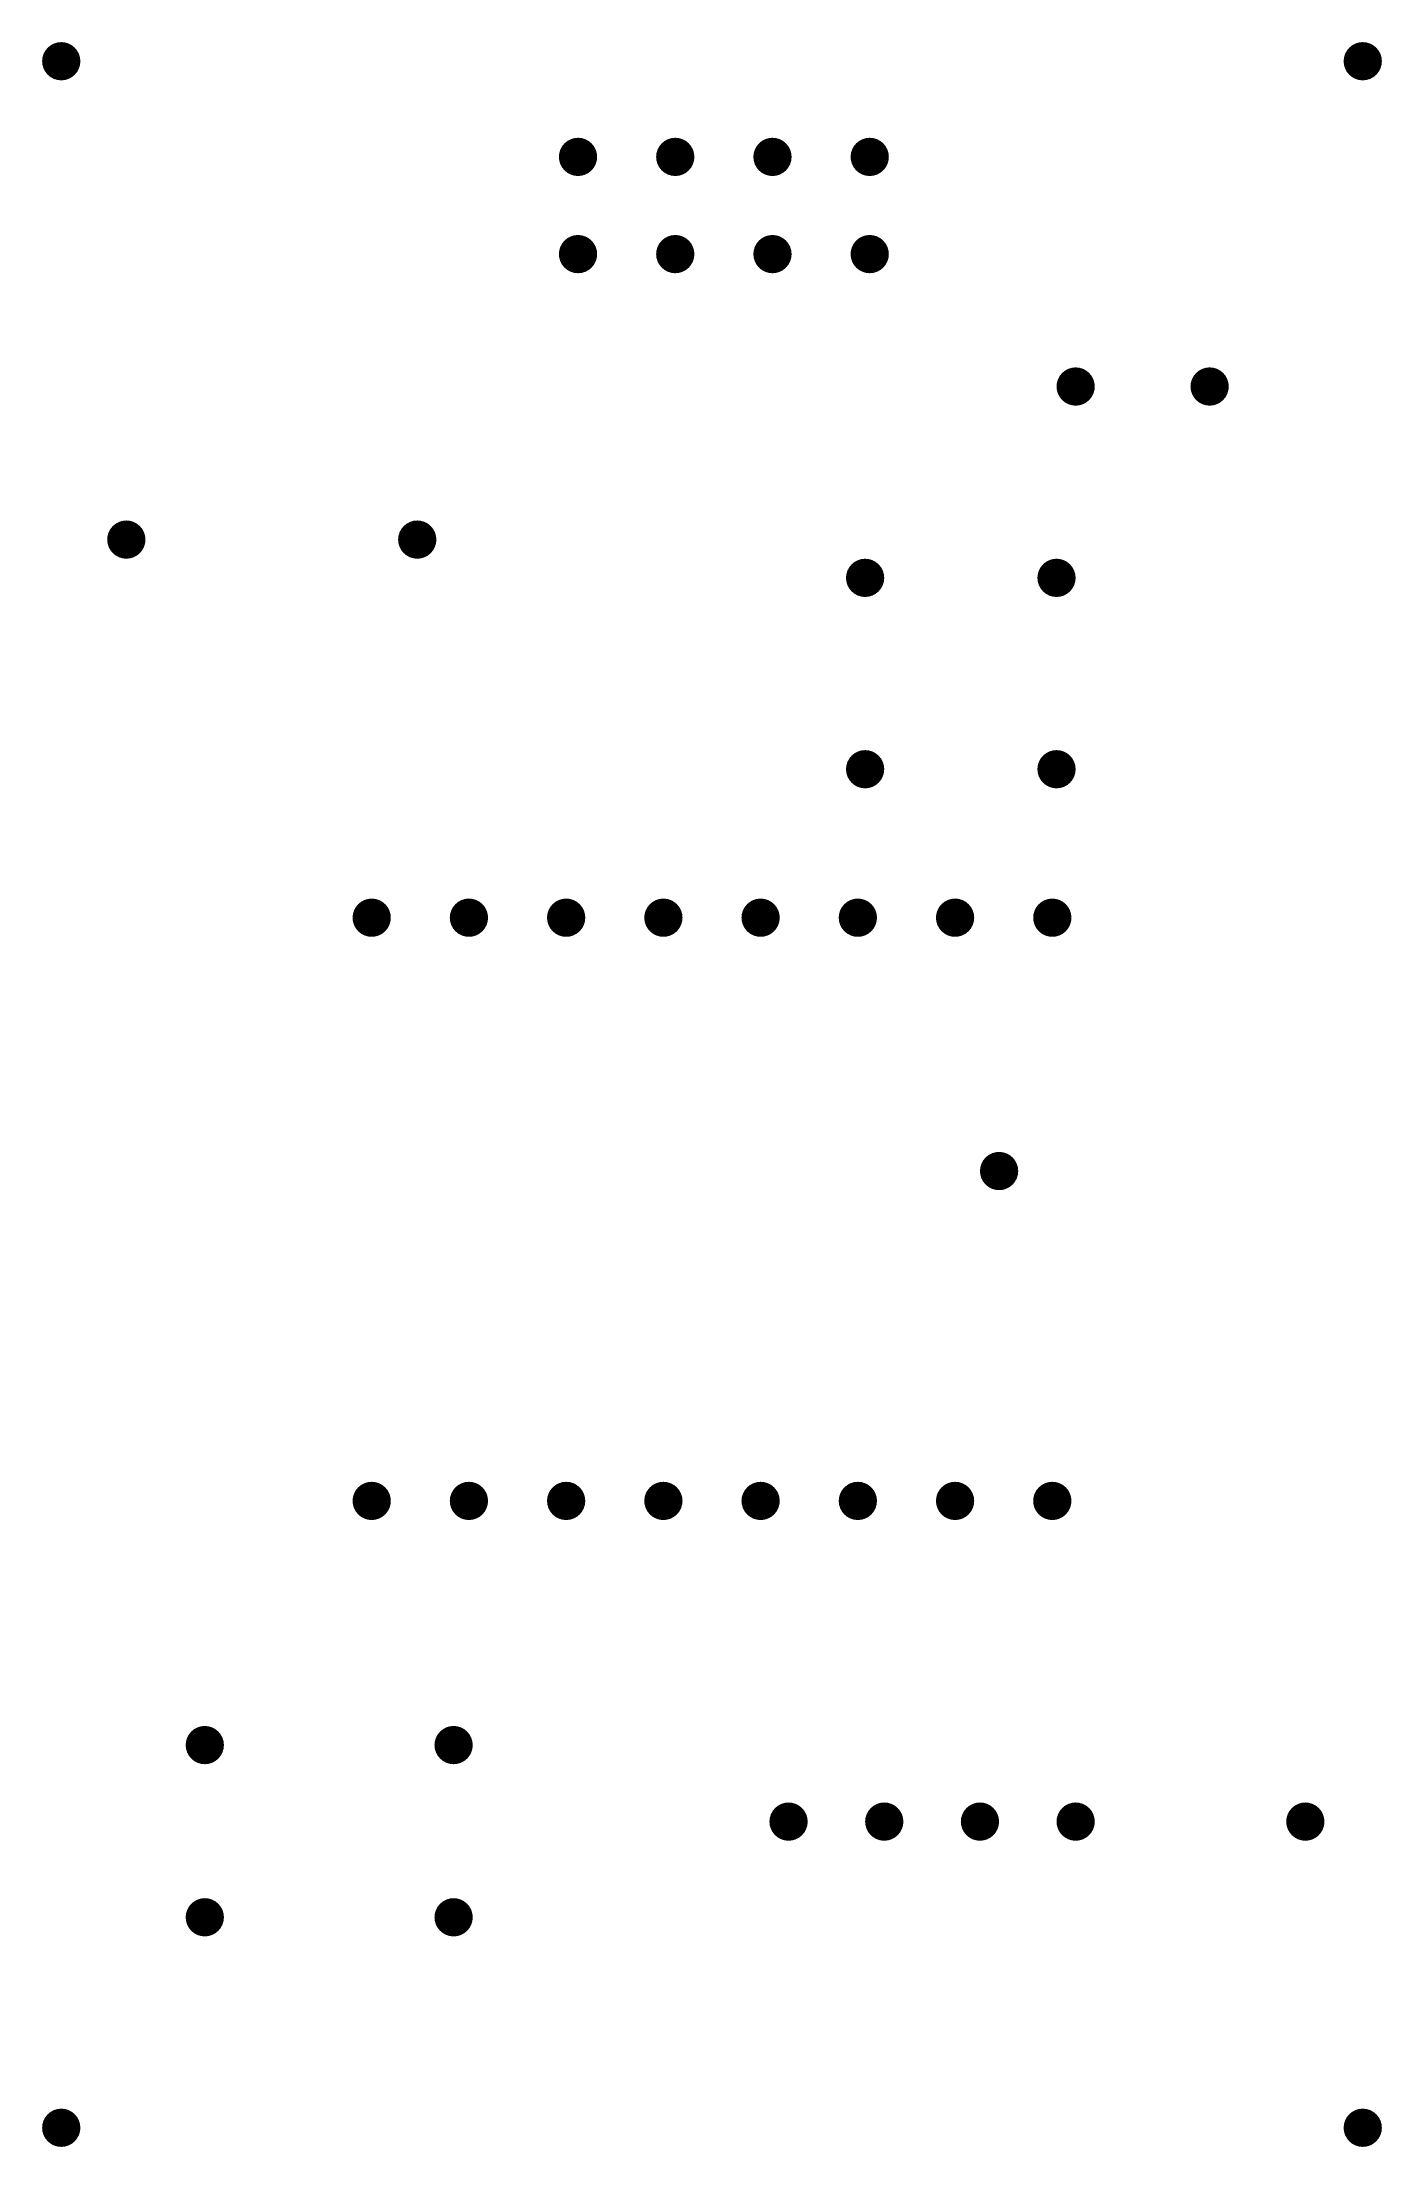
# Model space of a CAD drawing. Header units: millimetres. Extents: x 132.5 to 167.5, y -128 to -73.
import ezdxf

# ---------------------------------------------------------------- set-up
doc = ezdxf.new("R2010")
doc.units = ezdxf.units.MM
doc.layers.add('Drill', color=7, linetype='CONTINUOUS')

msp = doc.modelspace()

# ---------------------------------------------------------------- linework, layer by layer
at = {"layer": 'Drill', "color": 7}
for points in [[(133, -73.5), (132.646447, -73.146447), (132.584265, -73.222215)], [(133, -73.5), (132.722215, -73.084265), (132.646447, -73.146447)], [(133, -73.5), (132.808658, -73.03806), (132.722215, -73.084265)], [(133, -73.5), (132.902455, -73.009607), (132.808658, -73.03806)], [(133, -73.5), (133, -73), (132.902455, -73.009607)], [(133, -73.5), (133.097545, -73.009607), (133, -73)], [(133, -73.5), (133.191342, -73.03806), (133.097545, -73.009607)], [(133, -73.5), (133.277785, -73.084265), (133.191342, -73.03806)], [(133, -73.5), (133.353553, -73.146447), (133.277785, -73.084265)], [(133, -73.5), (133.415735, -73.222215), (133.353553, -73.146447)], [(167, -73.5), (166.646447, -73.146447), (166.584265, -73.222215)], [(167, -73.5), (166.722215, -73.084265), (166.646447, -73.146447)], [(167, -73.5), (166.808658, -73.03806), (166.722215, -73.084265)], [(167, -73.5), (166.902455, -73.009607), (166.808658, -73.03806)], [(167, -73.5), (167, -73), (166.902455, -73.009607)], [(167, -73.5), (167.097545, -73.009607), (167, -73)], [(167, -73.5), (167.191342, -73.03806), (167.097545, -73.009607)], [(167, -73.5), (167.277785, -73.084265), (167.191342, -73.03806)], [(167, -73.5), (167.353553, -73.146447), (167.277785, -73.084265)], [(167, -73.5), (167.415735, -73.222215), (167.353553, -73.146447)], [(133, -73.5), (132.509607, -73.402455), (132.5, -73.5)], [(133, -73.5), (132.5, -73.5), (132.509607, -73.597545)], [(133, -73.5), (132.53806, -73.308658), (132.509607, -73.402455)], [(133, -73.5), (132.509607, -73.597545), (132.53806, -73.691342)], [(133, -73.5), (132.584265, -73.222215), (132.53806, -73.308658)], [(133, -73.5), (132.53806, -73.691342), (132.584265, -73.777785)], [(133, -73.5), (132.584265, -73.777785), (132.646447, -73.853553)], [(133, -73.5), (132.646447, -73.853553), (132.722215, -73.915735)], [(133, -73.5), (132.722215, -73.915735), (132.808658, -73.96194)], [(133, -73.5), (132.808658, -73.96194), (132.902455, -73.990393)], [(133, -73.5), (132.902455, -73.990393), (133, -74)], [(133, -73.5), (133.46194, -73.308658), (133.415735, -73.222215)], [(133, -73.5), (133.490393, -73.402455), (133.46194, -73.308658)], [(133, -73.5), (133.5, -73.5), (133.490393, -73.402455)], [(133, -73.5), (133, -74), (133.097545, -73.990393)], [(133, -73.5), (133.097545, -73.990393), (133.191342, -73.96194)], [(133, -73.5), (133.191342, -73.96194), (133.277785, -73.915735)], [(133, -73.5), (133.277785, -73.915735), (133.353553, -73.853553)], [(133, -73.5), (133.353553, -73.853553), (133.415735, -73.777785)], [(133, -73.5), (133.415735, -73.777785), (133.46194, -73.691342)], [(133, -73.5), (133.46194, -73.691342), (133.490393, -73.597545)], [(133, -73.5), (133.490393, -73.597545), (133.5, -73.5)], [(167, -73.5), (166.509607, -73.402455), (166.5, -73.5)], [(167, -73.5), (166.5, -73.5), (166.509607, -73.597545)], [(167, -73.5), (166.53806, -73.308658), (166.509607, -73.402455)], [(167, -73.5), (166.509607, -73.597545), (166.53806, -73.691342)], [(167, -73.5), (166.584265, -73.222215), (166.53806, -73.308658)], [(167, -73.5), (166.53806, -73.691342), (166.584265, -73.777785)], [(167, -73.5), (166.584265, -73.777785), (166.646447, -73.853553)], [(167, -73.5), (166.646447, -73.853553), (166.722215, -73.915735)], [(167, -73.5), (166.722215, -73.915735), (166.808658, -73.96194)], [(167, -73.5), (166.808658, -73.96194), (166.902455, -73.990393)], [(167, -73.5), (166.902455, -73.990393), (167, -74)], [(167, -73.5), (167.46194, -73.308658), (167.415735, -73.222215)], [(167, -73.5), (167.490393, -73.402455), (167.46194, -73.308658)], [(167, -73.5), (167.5, -73.5), (167.490393, -73.402455)], [(167, -73.5), (167, -74), (167.097545, -73.990393)], [(167, -73.5), (167.097545, -73.990393), (167.191342, -73.96194)], [(167, -73.5), (167.191342, -73.96194), (167.277785, -73.915735)], [(167, -73.5), (167.277785, -73.915735), (167.353553, -73.853553)], [(167, -73.5), (167.353553, -73.853553), (167.415735, -73.777785)], [(167, -73.5), (167.415735, -73.777785), (167.46194, -73.691342)], [(167, -73.5), (167.46194, -73.691342), (167.490393, -73.597545)], [(167, -73.5), (167.490393, -73.597545), (167.5, -73.5)], [(146.5, -76), (146.03806, -75.808658), (146.009607, -75.902455)], [(146.5, -76), (146.084265, -75.722215), (146.03806, -75.808658)], [(146.5, -76), (146.146447, -75.646447), (146.084265, -75.722215)], [(146.5, -76), (146.222215, -75.584265), (146.146447, -75.646447)], [(146.5, -76), (146.308658, -75.53806), (146.222215, -75.584265)], [(146.5, -76), (146.402455, -75.509607), (146.308658, -75.53806)], [(146.5, -76), (146.5, -75.5), (146.402455, -75.509607)], [(146.5, -76), (146.597545, -75.509607), (146.5, -75.5)], [(146.5, -76), (146.691342, -75.53806), (146.597545, -75.509607)], [(146.5, -76), (146.777785, -75.584265), (146.691342, -75.53806)], [(146.5, -76), (146.853553, -75.646447), (146.777785, -75.584265)], [(146.5, -76), (146.915735, -75.722215), (146.853553, -75.646447)], [(146.5, -76), (146.96194, -75.808658), (146.915735, -75.722215)], [(146.5, -76), (146.990393, -75.902455), (146.96194, -75.808658)], [(149.04, -76), (148.57806, -75.808658), (148.549607, -75.902455)], [(149.04, -76), (148.624265, -75.722215), (148.57806, -75.808658)], [(149.04, -76), (148.686447, -75.646447), (148.624265, -75.722215)], [(149.04, -76), (148.762215, -75.584265), (148.686447, -75.646447)], [(149.04, -76), (148.848658, -75.53806), (148.762215, -75.584265)], [(149.04, -76), (148.942455, -75.509607), (148.848658, -75.53806)], [(149.04, -76), (149.04, -75.5), (148.942455, -75.509607)], [(149.04, -76), (149.137545, -75.509607), (149.04, -75.5)], [(149.04, -76), (149.231342, -75.53806), (149.137545, -75.509607)], [(149.04, -76), (149.317785, -75.584265), (149.231342, -75.53806)], [(149.04, -76), (149.393553, -75.646447), (149.317785, -75.584265)], [(149.04, -76), (149.455735, -75.722215), (149.393553, -75.646447)], [(149.04, -76), (149.50194, -75.808658), (149.455735, -75.722215)], [(149.04, -76), (149.530393, -75.902455), (149.50194, -75.808658)], [(151.58, -76), (151.11806, -75.808658), (151.089607, -75.902455)], [(151.58, -76), (151.164265, -75.722215), (151.11806, -75.808658)], [(151.58, -76), (151.226447, -75.646447), (151.164265, -75.722215)], [(151.58, -76), (151.302215, -75.584265), (151.226447, -75.646447)], [(151.58, -76), (151.388658, -75.53806), (151.302215, -75.584265)], [(151.58, -76), (151.482455, -75.509607), (151.388658, -75.53806)], [(151.58, -76), (151.58, -75.5), (151.482455, -75.509607)], [(151.58, -76), (151.677545, -75.509607), (151.58, -75.5)], [(151.58, -76), (151.771342, -75.53806), (151.677545, -75.509607)], [(151.58, -76), (151.857785, -75.584265), (151.771342, -75.53806)], [(151.58, -76), (151.933553, -75.646447), (151.857785, -75.584265)], [(151.58, -76), (151.995735, -75.722215), (151.933553, -75.646447)], [(151.58, -76), (152.04194, -75.808658), (151.995735, -75.722215)], [(151.58, -76), (152.070393, -75.902455), (152.04194, -75.808658)], [(154.12, -76), (153.65806, -75.808658), (153.629607, -75.902455)], [(154.12, -76), (153.704265, -75.722215), (153.65806, -75.808658)], [(154.12, -76), (153.766447, -75.646447), (153.704265, -75.722215)], [(154.12, -76), (153.842215, -75.584265), (153.766447, -75.646447)], [(154.12, -76), (153.928658, -75.53806), (153.842215, -75.584265)], [(154.12, -76), (154.022455, -75.509607), (153.928658, -75.53806)], [(154.12, -76), (154.12, -75.5), (154.022455, -75.509607)], [(154.12, -76), (154.217545, -75.509607), (154.12, -75.5)], [(154.12, -76), (154.311342, -75.53806), (154.217545, -75.509607)], [(154.12, -76), (154.397785, -75.584265), (154.311342, -75.53806)], [(154.12, -76), (154.473553, -75.646447), (154.397785, -75.584265)], [(154.12, -76), (154.535735, -75.722215), (154.473553, -75.646447)], [(154.12, -76), (154.58194, -75.808658), (154.535735, -75.722215)], [(154.12, -76), (154.610393, -75.902455), (154.58194, -75.808658)], [(146.5, -76), (146.009607, -75.902455), (146, -76)], [(146.5, -76), (146, -76), (146.009607, -76.097545)], [(146.5, -76), (146.009607, -76.097545), (146.03806, -76.191342)], [(146.5, -76), (146.03806, -76.191342), (146.084265, -76.277785)], [(146.5, -76), (146.084265, -76.277785), (146.146447, -76.353553)], [(146.5, -76), (146.146447, -76.353553), (146.222215, -76.415735)], [(146.5, -76), (146.222215, -76.415735), (146.308658, -76.46194)], [(146.5, -76), (146.308658, -76.46194), (146.402455, -76.490393)], [(146.5, -76), (146.402455, -76.490393), (146.5, -76.5)], [(146.5, -76), (147, -76), (146.990393, -75.902455)], [(146.5, -76), (146.5, -76.5), (146.597545, -76.490393)], [(146.5, -76), (146.597545, -76.490393), (146.691342, -76.46194)], [(146.5, -76), (146.691342, -76.46194), (146.777785, -76.415735)], [(146.5, -76), (146.777785, -76.415735), (146.853553, -76.353553)], [(146.5, -76), (146.853553, -76.353553), (146.915735, -76.277785)], [(146.5, -76), (146.915735, -76.277785), (146.96194, -76.191342)], [(146.5, -76), (146.96194, -76.191342), (146.990393, -76.097545)], [(146.5, -76), (146.990393, -76.097545), (147, -76)], [(149.04, -76), (148.549607, -75.902455), (148.54, -76)], [(149.04, -76), (148.54, -76), (148.549607, -76.097545)], [(149.04, -76), (148.549607, -76.097545), (148.57806, -76.191342)], [(149.04, -76), (148.57806, -76.191342), (148.624265, -76.277785)], [(149.04, -76), (148.624265, -76.277785), (148.686447, -76.353553)], [(149.04, -76), (148.686447, -76.353553), (148.762215, -76.415735)], [(149.04, -76), (148.762215, -76.415735), (148.848658, -76.46194)], [(149.04, -76), (148.848658, -76.46194), (148.942455, -76.490393)], [(149.04, -76), (148.942455, -76.490393), (149.04, -76.5)], [(149.04, -76), (149.54, -76), (149.530393, -75.902455)], [(149.04, -76), (149.04, -76.5), (149.137545, -76.490393)], [(149.04, -76), (149.137545, -76.490393), (149.231342, -76.46194)], [(149.04, -76), (149.231342, -76.46194), (149.317785, -76.415735)], [(149.04, -76), (149.317785, -76.415735), (149.393553, -76.353553)], [(149.04, -76), (149.393553, -76.353553), (149.455735, -76.277785)], [(149.04, -76), (149.455735, -76.277785), (149.50194, -76.191342)], [(149.04, -76), (149.50194, -76.191342), (149.530393, -76.097545)], [(149.04, -76), (149.530393, -76.097545), (149.54, -76)], [(151.58, -76), (151.089607, -75.902455), (151.08, -76)], [(151.58, -76), (151.08, -76), (151.089607, -76.097545)], [(151.58, -76), (151.089607, -76.097545), (151.11806, -76.191342)], [(151.58, -76), (151.11806, -76.191342), (151.164265, -76.277785)], [(151.58, -76), (151.164265, -76.277785), (151.226447, -76.353553)], [(151.58, -76), (151.226447, -76.353553), (151.302215, -76.415735)], [(151.58, -76), (151.302215, -76.415735), (151.388658, -76.46194)], [(151.58, -76), (151.388658, -76.46194), (151.482455, -76.490393)], [(151.58, -76), (151.482455, -76.490393), (151.58, -76.5)], [(151.58, -76), (152.08, -76), (152.070393, -75.902455)], [(151.58, -76), (151.58, -76.5), (151.677545, -76.490393)], [(151.58, -76), (151.677545, -76.490393), (151.771342, -76.46194)], [(151.58, -76), (151.771342, -76.46194), (151.857785, -76.415735)], [(151.58, -76), (151.857785, -76.415735), (151.933553, -76.353553)], [(151.58, -76), (151.933553, -76.353553), (151.995735, -76.277785)], [(151.58, -76), (151.995735, -76.277785), (152.04194, -76.191342)], [(151.58, -76), (152.04194, -76.191342), (152.070393, -76.097545)], [(151.58, -76), (152.070393, -76.097545), (152.08, -76)], [(154.12, -76), (153.629607, -75.902455), (153.62, -76)], [(154.12, -76), (153.62, -76), (153.629607, -76.097545)], [(154.12, -76), (153.629607, -76.097545), (153.65806, -76.191342)], [(154.12, -76), (153.65806, -76.191342), (153.704265, -76.277785)], [(154.12, -76), (153.704265, -76.277785), (153.766447, -76.353553)], [(154.12, -76), (153.766447, -76.353553), (153.842215, -76.415735)], [(154.12, -76), (153.842215, -76.415735), (153.928658, -76.46194)], [(154.12, -76), (153.928658, -76.46194), (154.022455, -76.490393)], [(154.12, -76), (154.022455, -76.490393), (154.12, -76.5)], [(154.12, -76), (154.62, -76), (154.610393, -75.902455)], [(154.12, -76), (154.12, -76.5), (154.217545, -76.490393)], [(154.12, -76), (154.217545, -76.490393), (154.311342, -76.46194)], [(154.12, -76), (154.311342, -76.46194), (154.397785, -76.415735)], [(154.12, -76), (154.397785, -76.415735), (154.473553, -76.353553)], [(154.12, -76), (154.473553, -76.353553), (154.535735, -76.277785)], [(154.12, -76), (154.535735, -76.277785), (154.58194, -76.191342)], [(154.12, -76), (154.58194, -76.191342), (154.610393, -76.097545)], [(154.12, -76), (154.610393, -76.097545), (154.62, -76)], [(146.5, -78.54), (146.308658, -78.07806), (146.222215, -78.124265)], [(146.5, -78.54), (146.402455, -78.049607), (146.308658, -78.07806)], [(146.5, -78.54), (146.5, -78.04), (146.402455, -78.049607)], [(146.5, -78.54), (146.597545, -78.049607), (146.5, -78.04)], [(146.5, -78.54), (146.691342, -78.07806), (146.597545, -78.049607)], [(146.5, -78.54), (146.777785, -78.124265), (146.691342, -78.07806)], [(149.04, -78.54), (148.848658, -78.07806), (148.762215, -78.124265)], [(149.04, -78.54), (148.942455, -78.049607), (148.848658, -78.07806)], [(149.04, -78.54), (149.04, -78.04), (148.942455, -78.049607)], [(149.04, -78.54), (149.137545, -78.049607), (149.04, -78.04)], [(149.04, -78.54), (149.231342, -78.07806), (149.137545, -78.049607)], [(149.04, -78.54), (149.317785, -78.124265), (149.231342, -78.07806)], [(151.58, -78.54), (151.388658, -78.07806), (151.302215, -78.124265)], [(151.58, -78.54), (151.482455, -78.049607), (151.388658, -78.07806)], [(151.58, -78.54), (151.58, -78.04), (151.482455, -78.049607)], [(151.58, -78.54), (151.677545, -78.049607), (151.58, -78.04)], [(151.58, -78.54), (151.771342, -78.07806), (151.677545, -78.049607)], [(151.58, -78.54), (151.857785, -78.124265), (151.771342, -78.07806)], [(154.12, -78.54), (153.928658, -78.07806), (153.842215, -78.124265)], [(154.12, -78.54), (154.022455, -78.049607), (153.928658, -78.07806)], [(154.12, -78.54), (154.12, -78.04), (154.022455, -78.049607)], [(154.12, -78.54), (154.217545, -78.049607), (154.12, -78.04)], [(154.12, -78.54), (154.311342, -78.07806), (154.217545, -78.049607)], [(154.12, -78.54), (154.397785, -78.124265), (154.311342, -78.07806)], [(146.5, -78.54), (146.009607, -78.442455), (146, -78.54)], [(146.5, -78.54), (146, -78.54), (146.009607, -78.637545)], [(146.5, -78.54), (146.03806, -78.348658), (146.009607, -78.442455)], [(146.5, -78.54), (146.009607, -78.637545), (146.03806, -78.731342)], [(146.5, -78.54), (146.084265, -78.262215), (146.03806, -78.348658)], [(146.5, -78.54), (146.03806, -78.731342), (146.084265, -78.817785)], [(146.5, -78.54), (146.146447, -78.186447), (146.084265, -78.262215)], [(146.5, -78.54), (146.084265, -78.817785), (146.146447, -78.893553)], [(146.5, -78.54), (146.222215, -78.124265), (146.146447, -78.186447)], [(146.5, -78.54), (146.146447, -78.893553), (146.222215, -78.955735)], [(146.5, -78.54), (146.222215, -78.955735), (146.308658, -79.00194)], [(146.5, -78.54), (146.308658, -79.00194), (146.402455, -79.030393)], [(146.5, -78.54), (146.402455, -79.030393), (146.5, -79.04)], [(146.5, -78.54), (146.853553, -78.186447), (146.777785, -78.124265)], [(146.5, -78.54), (146.915735, -78.262215), (146.853553, -78.186447)], [(146.5, -78.54), (146.96194, -78.348658), (146.915735, -78.262215)], [(146.5, -78.54), (146.990393, -78.442455), (146.96194, -78.348658)], [(146.5, -78.54), (147, -78.54), (146.990393, -78.442455)], [(146.5, -78.54), (146.5, -79.04), (146.597545, -79.030393)], [(146.5, -78.54), (146.597545, -79.030393), (146.691342, -79.00194)], [(146.5, -78.54), (146.691342, -79.00194), (146.777785, -78.955735)], [(146.5, -78.54), (146.777785, -78.955735), (146.853553, -78.893553)], [(146.5, -78.54), (146.853553, -78.893553), (146.915735, -78.817785)], [(146.5, -78.54), (146.915735, -78.817785), (146.96194, -78.731342)], [(146.5, -78.54), (146.96194, -78.731342), (146.990393, -78.637545)], [(146.5, -78.54), (146.990393, -78.637545), (147, -78.54)], [(149.04, -78.54), (148.549607, -78.442455), (148.54, -78.54)], [(149.04, -78.54), (148.54, -78.54), (148.549607, -78.637545)], [(149.04, -78.54), (148.57806, -78.348658), (148.549607, -78.442455)], [(149.04, -78.54), (148.549607, -78.637545), (148.57806, -78.731342)], [(149.04, -78.54), (148.624265, -78.262215), (148.57806, -78.348658)], [(149.04, -78.54), (148.57806, -78.731342), (148.624265, -78.817785)], [(149.04, -78.54), (148.686447, -78.186447), (148.624265, -78.262215)], [(149.04, -78.54), (148.624265, -78.817785), (148.686447, -78.893553)], [(149.04, -78.54), (148.762215, -78.124265), (148.686447, -78.186447)], [(149.04, -78.54), (148.686447, -78.893553), (148.762215, -78.955735)], [(149.04, -78.54), (148.762215, -78.955735), (148.848658, -79.00194)], [(149.04, -78.54), (148.848658, -79.00194), (148.942455, -79.030393)], [(149.04, -78.54), (148.942455, -79.030393), (149.04, -79.04)], [(149.04, -78.54), (149.393553, -78.186447), (149.317785, -78.124265)], [(149.04, -78.54), (149.455735, -78.262215), (149.393553, -78.186447)], [(149.04, -78.54), (149.50194, -78.348658), (149.455735, -78.262215)], [(149.04, -78.54), (149.530393, -78.442455), (149.50194, -78.348658)], [(149.04, -78.54), (149.54, -78.54), (149.530393, -78.442455)], [(149.04, -78.54), (149.04, -79.04), (149.137545, -79.030393)], [(149.04, -78.54), (149.137545, -79.030393), (149.231342, -79.00194)], [(149.04, -78.54), (149.231342, -79.00194), (149.317785, -78.955735)], [(149.04, -78.54), (149.317785, -78.955735), (149.393553, -78.893553)], [(149.04, -78.54), (149.393553, -78.893553), (149.455735, -78.817785)], [(149.04, -78.54), (149.455735, -78.817785), (149.50194, -78.731342)], [(149.04, -78.54), (149.50194, -78.731342), (149.530393, -78.637545)], [(149.04, -78.54), (149.530393, -78.637545), (149.54, -78.54)], [(151.58, -78.54), (151.089607, -78.442455), (151.08, -78.54)], [(151.58, -78.54), (151.08, -78.54), (151.089607, -78.637545)], [(151.58, -78.54), (151.11806, -78.348658), (151.089607, -78.442455)], [(151.58, -78.54), (151.089607, -78.637545), (151.11806, -78.731342)], [(151.58, -78.54), (151.164265, -78.262215), (151.11806, -78.348658)], [(151.58, -78.54), (151.11806, -78.731342), (151.164265, -78.817785)], [(151.58, -78.54), (151.226447, -78.186447), (151.164265, -78.262215)], [(151.58, -78.54), (151.164265, -78.817785), (151.226447, -78.893553)], [(151.58, -78.54), (151.302215, -78.124265), (151.226447, -78.186447)], [(151.58, -78.54), (151.226447, -78.893553), (151.302215, -78.955735)], [(151.58, -78.54), (151.302215, -78.955735), (151.388658, -79.00194)], [(151.58, -78.54), (151.388658, -79.00194), (151.482455, -79.030393)], [(151.58, -78.54), (151.482455, -79.030393), (151.58, -79.04)], [(151.58, -78.54), (151.933553, -78.186447), (151.857785, -78.124265)], [(151.58, -78.54), (151.995735, -78.262215), (151.933553, -78.186447)], [(151.58, -78.54), (152.04194, -78.348658), (151.995735, -78.262215)], [(151.58, -78.54), (152.070393, -78.442455), (152.04194, -78.348658)], [(151.58, -78.54), (152.08, -78.54), (152.070393, -78.442455)], [(151.58, -78.54), (151.58, -79.04), (151.677545, -79.030393)], [(151.58, -78.54), (151.677545, -79.030393), (151.771342, -79.00194)], [(151.58, -78.54), (151.771342, -79.00194), (151.857785, -78.955735)], [(151.58, -78.54), (151.857785, -78.955735), (151.933553, -78.893553)], [(151.58, -78.54), (151.933553, -78.893553), (151.995735, -78.817785)], [(151.58, -78.54), (151.995735, -78.817785), (152.04194, -78.731342)], [(151.58, -78.54), (152.04194, -78.731342), (152.070393, -78.637545)], [(151.58, -78.54), (152.070393, -78.637545), (152.08, -78.54)], [(154.12, -78.54), (153.629607, -78.442455), (153.62, -78.54)], [(154.12, -78.54), (153.62, -78.54), (153.629607, -78.637545)], [(154.12, -78.54), (153.65806, -78.348658), (153.629607, -78.442455)], [(154.12, -78.54), (153.629607, -78.637545), (153.65806, -78.731342)], [(154.12, -78.54), (153.704265, -78.262215), (153.65806, -78.348658)], [(154.12, -78.54), (153.65806, -78.731342), (153.704265, -78.817785)], [(154.12, -78.54), (153.766447, -78.186447), (153.704265, -78.262215)], [(154.12, -78.54), (153.704265, -78.817785), (153.766447, -78.893553)], [(154.12, -78.54), (153.842215, -78.124265), (153.766447, -78.186447)], [(154.12, -78.54), (153.766447, -78.893553), (153.842215, -78.955735)], [(154.12, -78.54), (153.842215, -78.955735), (153.928658, -79.00194)], [(154.12, -78.54), (153.928658, -79.00194), (154.022455, -79.030393)], [(154.12, -78.54), (154.022455, -79.030393), (154.12, -79.04)], [(154.12, -78.54), (154.473553, -78.186447), (154.397785, -78.124265)], [(154.12, -78.54), (154.535735, -78.262215), (154.473553, -78.186447)], [(154.12, -78.54), (154.58194, -78.348658), (154.535735, -78.262215)], [(154.12, -78.54), (154.610393, -78.442455), (154.58194, -78.348658)], [(154.12, -78.54), (154.62, -78.54), (154.610393, -78.442455)], [(154.12, -78.54), (154.12, -79.04), (154.217545, -79.030393)], [(154.12, -78.54), (154.217545, -79.030393), (154.311342, -79.00194)], [(154.12, -78.54), (154.311342, -79.00194), (154.397785, -78.955735)], [(154.12, -78.54), (154.397785, -78.955735), (154.473553, -78.893553)], [(154.12, -78.54), (154.473553, -78.893553), (154.535735, -78.817785)], [(154.12, -78.54), (154.535735, -78.817785), (154.58194, -78.731342)], [(154.12, -78.54), (154.58194, -78.731342), (154.610393, -78.637545)], [(154.12, -78.54), (154.610393, -78.637545), (154.62, -78.54)], [(159.5, -82), (159.009607, -81.902455), (159, -82)], [(159.5, -82), (159.03806, -81.808658), (159.009607, -81.902455)], [(159.5, -82), (159.084265, -81.722215), (159.03806, -81.808658)], [(159.5, -82), (159.146447, -81.646447), (159.084265, -81.722215)], [(159.5, -82), (159.222215, -81.584265), (159.146447, -81.646447)], [(159.5, -82), (159.308658, -81.53806), (159.222215, -81.584265)], [(159.5, -82), (159.402455, -81.509607), (159.308658, -81.53806)], [(159.5, -82), (159.5, -81.5), (159.402455, -81.509607)], [(159.5, -82), (159.597545, -81.509607), (159.5, -81.5)], [(159.5, -82), (159.691342, -81.53806), (159.597545, -81.509607)], [(159.5, -82), (159.777785, -81.584265), (159.691342, -81.53806)], [(159.5, -82), (159.853553, -81.646447), (159.777785, -81.584265)], [(159.5, -82), (159.915735, -81.722215), (159.853553, -81.646447)], [(159.5, -82), (159.96194, -81.808658), (159.915735, -81.722215)], [(159.5, -82), (159.990393, -81.902455), (159.96194, -81.808658)], [(159.5, -82), (160, -82), (159.990393, -81.902455)], [(163, -82), (162.509607, -81.902455), (162.5, -82)], [(163, -82), (162.53806, -81.808658), (162.509607, -81.902455)], [(163, -82), (162.584265, -81.722215), (162.53806, -81.808658)], [(163, -82), (162.646447, -81.646447), (162.584265, -81.722215)], [(163, -82), (162.722215, -81.584265), (162.646447, -81.646447)], [(163, -82), (162.808658, -81.53806), (162.722215, -81.584265)], [(163, -82), (162.902455, -81.509607), (162.808658, -81.53806)], [(163, -82), (163, -81.5), (162.902455, -81.509607)], [(163, -82), (163.097545, -81.509607), (163, -81.5)], [(163, -82), (163.191342, -81.53806), (163.097545, -81.509607)], [(163, -82), (163.277785, -81.584265), (163.191342, -81.53806)], [(163, -82), (163.353553, -81.646447), (163.277785, -81.584265)], [(163, -82), (163.415735, -81.722215), (163.353553, -81.646447)], [(163, -82), (163.46194, -81.808658), (163.415735, -81.722215)], [(163, -82), (163.490393, -81.902455), (163.46194, -81.808658)], [(163, -82), (163.5, -82), (163.490393, -81.902455)], [(159.5, -82), (159, -82), (159.009607, -82.097545)], [(159.5, -82), (159.009607, -82.097545), (159.03806, -82.191342)], [(159.5, -82), (159.03806, -82.191342), (159.084265, -82.277785)], [(159.5, -82), (159.084265, -82.277785), (159.146447, -82.353553)], [(159.5, -82), (159.146447, -82.353553), (159.222215, -82.415735)], [(159.5, -82), (159.222215, -82.415735), (159.308658, -82.46194)], [(159.5, -82), (159.308658, -82.46194), (159.402455, -82.490393)], [(159.5, -82), (159.402455, -82.490393), (159.5, -82.5)], [(159.5, -82), (159.5, -82.5), (159.597545, -82.490393)], [(159.5, -82), (159.597545, -82.490393), (159.691342, -82.46194)], [(159.5, -82), (159.691342, -82.46194), (159.777785, -82.415735)], [(159.5, -82), (159.777785, -82.415735), (159.853553, -82.353553)], [(159.5, -82), (159.853553, -82.353553), (159.915735, -82.277785)], [(159.5, -82), (159.915735, -82.277785), (159.96194, -82.191342)], [(159.5, -82), (159.96194, -82.191342), (159.990393, -82.097545)], [(159.5, -82), (159.990393, -82.097545), (160, -82)], [(163, -82), (162.5, -82), (162.509607, -82.097545)], [(163, -82), (162.509607, -82.097545), (162.53806, -82.191342)], [(163, -82), (162.53806, -82.191342), (162.584265, -82.277785)], [(163, -82), (162.584265, -82.277785), (162.646447, -82.353553)], [(163, -82), (162.646447, -82.353553), (162.722215, -82.415735)], [(163, -82), (162.722215, -82.415735), (162.808658, -82.46194)], [(163, -82), (162.808658, -82.46194), (162.902455, -82.490393)], [(163, -82), (162.902455, -82.490393), (163, -82.5)], [(163, -82), (163, -82.5), (163.097545, -82.490393)], [(163, -82), (163.097545, -82.490393), (163.191342, -82.46194)], [(163, -82), (163.191342, -82.46194), (163.277785, -82.415735)], [(163, -82), (163.277785, -82.415735), (163.353553, -82.353553)], [(163, -82), (163.353553, -82.353553), (163.415735, -82.277785)], [(163, -82), (163.415735, -82.277785), (163.46194, -82.191342)], [(163, -82), (163.46194, -82.191342), (163.490393, -82.097545)], [(163, -82), (163.490393, -82.097545), (163.5, -82)], [(134.7, -86), (134.284265, -85.722215), (134.23806, -85.808658)], [(134.7, -86), (134.346447, -85.646447), (134.284265, -85.722215)], [(134.7, -86), (134.422215, -85.584265), (134.346447, -85.646447)], [(134.7, -86), (134.508658, -85.53806), (134.422215, -85.584265)], [(134.7, -86), (134.602455, -85.509607), (134.508658, -85.53806)], [(134.7, -86), (134.7, -85.5), (134.602455, -85.509607)], [(134.7, -86), (134.797545, -85.509607), (134.7, -85.5)], [(134.7, -86), (134.891342, -85.53806), (134.797545, -85.509607)], [(134.7, -86), (134.977785, -85.584265), (134.891342, -85.53806)], [(134.7, -86), (135.053553, -85.646447), (134.977785, -85.584265)], [(134.7, -86), (135.115735, -85.722215), (135.053553, -85.646447)], [(134.7, -86), (135.16194, -85.808658), (135.115735, -85.722215)], [(142.3, -86), (141.884265, -85.722215), (141.83806, -85.808658)], [(142.3, -86), (141.946447, -85.646447), (141.884265, -85.722215)], [(142.3, -86), (142.022215, -85.584265), (141.946447, -85.646447)], [(142.3, -86), (142.108658, -85.53806), (142.022215, -85.584265)], [(142.3, -86), (142.202455, -85.509607), (142.108658, -85.53806)], [(142.3, -86), (142.3, -85.5), (142.202455, -85.509607)], [(142.3, -86), (142.397545, -85.509607), (142.3, -85.5)], [(142.3, -86), (142.491342, -85.53806), (142.397545, -85.509607)], [(142.3, -86), (142.577785, -85.584265), (142.491342, -85.53806)], [(142.3, -86), (142.653553, -85.646447), (142.577785, -85.584265)], [(142.3, -86), (142.715735, -85.722215), (142.653553, -85.646447)], [(142.3, -86), (142.76194, -85.808658), (142.715735, -85.722215)], [(134.7, -86), (134.209607, -85.902455), (134.2, -86)], [(134.7, -86), (134.2, -86), (134.209607, -86.097545)], [(134.7, -86), (134.23806, -85.808658), (134.209607, -85.902455)], [(134.7, -86), (134.209607, -86.097545), (134.23806, -86.191342)], [(134.7, -86), (134.23806, -86.191342), (134.284265, -86.277785)], [(134.7, -86), (134.284265, -86.277785), (134.346447, -86.353553)], [(134.7, -86), (134.346447, -86.353553), (134.422215, -86.415735)], [(134.7, -86), (134.422215, -86.415735), (134.508658, -86.46194)], [(134.7, -86), (134.508658, -86.46194), (134.602455, -86.490393)], [(134.7, -86), (134.602455, -86.490393), (134.7, -86.5)], [(134.7, -86), (135.190393, -85.902455), (135.16194, -85.808658)], [(134.7, -86), (135.2, -86), (135.190393, -85.902455)], [(134.7, -86), (134.7, -86.5), (134.797545, -86.490393)], [(134.7, -86), (134.797545, -86.490393), (134.891342, -86.46194)], [(134.7, -86), (134.891342, -86.46194), (134.977785, -86.415735)], [(134.7, -86), (134.977785, -86.415735), (135.053553, -86.353553)], [(134.7, -86), (135.053553, -86.353553), (135.115735, -86.277785)], [(134.7, -86), (135.115735, -86.277785), (135.16194, -86.191342)], [(134.7, -86), (135.16194, -86.191342), (135.190393, -86.097545)], [(134.7, -86), (135.190393, -86.097545), (135.2, -86)], [(142.3, -86), (141.809607, -85.902455), (141.8, -86)], [(142.3, -86), (141.8, -86), (141.809607, -86.097545)], [(142.3, -86), (141.83806, -85.808658), (141.809607, -85.902455)], [(142.3, -86), (141.809607, -86.097545), (141.83806, -86.191342)], [(142.3, -86), (141.83806, -86.191342), (141.884265, -86.277785)], [(142.3, -86), (141.884265, -86.277785), (141.946447, -86.353553)], [(142.3, -86), (141.946447, -86.353553), (142.022215, -86.415735)], [(142.3, -86), (142.022215, -86.415735), (142.108658, -86.46194)], [(142.3, -86), (142.108658, -86.46194), (142.202455, -86.490393)], [(142.3, -86), (142.202455, -86.490393), (142.3, -86.5)], [(142.3, -86), (142.790393, -85.902455), (142.76194, -85.808658)], [(142.3, -86), (142.8, -86), (142.790393, -85.902455)], [(142.3, -86), (142.3, -86.5), (142.397545, -86.490393)], [(142.3, -86), (142.397545, -86.490393), (142.491342, -86.46194)], [(142.3, -86), (142.491342, -86.46194), (142.577785, -86.415735)], [(142.3, -86), (142.577785, -86.415735), (142.653553, -86.353553)], [(142.3, -86), (142.653553, -86.353553), (142.715735, -86.277785)], [(142.3, -86), (142.715735, -86.277785), (142.76194, -86.191342)], [(142.3, -86), (142.76194, -86.191342), (142.790393, -86.097545)], [(142.3, -86), (142.790393, -86.097545), (142.8, -86)], [(154, -87), (153.53806, -86.808658), (153.509607, -86.902455)], [(154, -87), (153.584265, -86.722215), (153.53806, -86.808658)], [(154, -87), (153.646447, -86.646447), (153.584265, -86.722215)], [(154, -87), (153.722215, -86.584265), (153.646447, -86.646447)], [(154, -87), (153.808658, -86.53806), (153.722215, -86.584265)], [(154, -87), (153.902455, -86.509607), (153.808658, -86.53806)], [(154, -87), (154, -86.5), (153.902455, -86.509607)], [(154, -87), (154.097545, -86.509607), (154, -86.5)], [(154, -87), (154.191342, -86.53806), (154.097545, -86.509607)], [(154, -87), (154.277785, -86.584265), (154.191342, -86.53806)], [(154, -87), (154.353553, -86.646447), (154.277785, -86.584265)], [(154, -87), (154.415735, -86.722215), (154.353553, -86.646447)], [(154, -87), (154.46194, -86.808658), (154.415735, -86.722215)], [(154, -87), (154.490393, -86.902455), (154.46194, -86.808658)], [(159, -87), (158.53806, -86.808658), (158.509607, -86.902455)], [(159, -87), (158.584265, -86.722215), (158.53806, -86.808658)], [(159, -87), (158.646447, -86.646447), (158.584265, -86.722215)], [(159, -87), (158.722215, -86.584265), (158.646447, -86.646447)], [(159, -87), (158.808658, -86.53806), (158.722215, -86.584265)], [(159, -87), (158.902455, -86.509607), (158.808658, -86.53806)], [(159, -87), (159, -86.5), (158.902455, -86.509607)], [(159, -87), (159.097545, -86.509607), (159, -86.5)], [(159, -87), (159.191342, -86.53806), (159.097545, -86.509607)], [(159, -87), (159.277785, -86.584265), (159.191342, -86.53806)], [(159, -87), (159.353553, -86.646447), (159.277785, -86.584265)], [(159, -87), (159.415735, -86.722215), (159.353553, -86.646447)], [(159, -87), (159.46194, -86.808658), (159.415735, -86.722215)], [(159, -87), (159.490393, -86.902455), (159.46194, -86.808658)], [(154, -87), (153.509607, -86.902455), (153.5, -87)], [(154, -87), (153.5, -87), (153.509607, -87.097545)], [(154, -87), (153.509607, -87.097545), (153.53806, -87.191342)], [(154, -87), (153.53806, -87.191342), (153.584265, -87.277785)], [(154, -87), (153.584265, -87.277785), (153.646447, -87.353553)], [(154, -87), (153.646447, -87.353553), (153.722215, -87.415735)], [(154, -87), (153.722215, -87.415735), (153.808658, -87.46194)], [(154, -87), (153.808658, -87.46194), (153.902455, -87.490393)], [(154, -87), (153.902455, -87.490393), (154, -87.5)], [(154, -87), (154.5, -87), (154.490393, -86.902455)], [(154, -87), (154, -87.5), (154.097545, -87.490393)], [(154, -87), (154.097545, -87.490393), (154.191342, -87.46194)], [(154, -87), (154.191342, -87.46194), (154.277785, -87.415735)], [(154, -87), (154.277785, -87.415735), (154.353553, -87.353553)], [(154, -87), (154.353553, -87.353553), (154.415735, -87.277785)], [(154, -87), (154.415735, -87.277785), (154.46194, -87.191342)], [(154, -87), (154.46194, -87.191342), (154.490393, -87.097545)], [(154, -87), (154.490393, -87.097545), (154.5, -87)], [(159, -87), (158.509607, -86.902455), (158.5, -87)], [(159, -87), (158.5, -87), (158.509607, -87.097545)], [(159, -87), (158.509607, -87.097545), (158.53806, -87.191342)], [(159, -87), (158.53806, -87.191342), (158.584265, -87.277785)], [(159, -87), (158.584265, -87.277785), (158.646447, -87.353553)], [(159, -87), (158.646447, -87.353553), (158.722215, -87.415735)], [(159, -87), (158.722215, -87.415735), (158.808658, -87.46194)], [(159, -87), (158.808658, -87.46194), (158.902455, -87.490393)], [(159, -87), (158.902455, -87.490393), (159, -87.5)], [(159, -87), (159.5, -87), (159.490393, -86.902455)], [(159, -87), (159, -87.5), (159.097545, -87.490393)], [(159, -87), (159.097545, -87.490393), (159.191342, -87.46194)], [(159, -87), (159.191342, -87.46194), (159.277785, -87.415735)], [(159, -87), (159.277785, -87.415735), (159.353553, -87.353553)], [(159, -87), (159.353553, -87.353553), (159.415735, -87.277785)], [(159, -87), (159.415735, -87.277785), (159.46194, -87.191342)], [(159, -87), (159.46194, -87.191342), (159.490393, -87.097545)], [(159, -87), (159.490393, -87.097545), (159.5, -87)], [(154, -92), (153.53806, -91.808658), (153.509607, -91.902455)], [(154, -92), (153.584265, -91.722215), (153.53806, -91.808658)], [(154, -92), (153.646447, -91.646447), (153.584265, -91.722215)], [(154, -92), (153.722215, -91.584265), (153.646447, -91.646447)], [(154, -92), (153.808658, -91.53806), (153.722215, -91.584265)], [(154, -92), (153.902455, -91.509607), (153.808658, -91.53806)], [(154, -92), (154, -91.5), (153.902455, -91.509607)], [(154, -92), (154.097545, -91.509607), (154, -91.5)], [(154, -92), (154.191342, -91.53806), (154.097545, -91.509607)], [(154, -92), (154.277785, -91.584265), (154.191342, -91.53806)], [(154, -92), (154.353553, -91.646447), (154.277785, -91.584265)], [(154, -92), (154.415735, -91.722215), (154.353553, -91.646447)], [(154, -92), (154.46194, -91.808658), (154.415735, -91.722215)], [(154, -92), (154.490393, -91.902455), (154.46194, -91.808658)], [(159, -92), (158.53806, -91.808658), (158.509607, -91.902455)], [(159, -92), (158.584265, -91.722215), (158.53806, -91.808658)], [(159, -92), (158.646447, -91.646447), (158.584265, -91.722215)], [(159, -92), (158.722215, -91.584265), (158.646447, -91.646447)], [(159, -92), (158.808658, -91.53806), (158.722215, -91.584265)], [(159, -92), (158.902455, -91.509607), (158.808658, -91.53806)], [(159, -92), (159, -91.5), (158.902455, -91.509607)], [(159, -92), (159.097545, -91.509607), (159, -91.5)], [(159, -92), (159.191342, -91.53806), (159.097545, -91.509607)], [(159, -92), (159.277785, -91.584265), (159.191342, -91.53806)], [(159, -92), (159.353553, -91.646447), (159.277785, -91.584265)], [(159, -92), (159.415735, -91.722215), (159.353553, -91.646447)], [(159, -92), (159.46194, -91.808658), (159.415735, -91.722215)], [(159, -92), (159.490393, -91.902455), (159.46194, -91.808658)], [(154, -92), (153.509607, -91.902455), (153.5, -92)], [(154, -92), (153.5, -92), (153.509607, -92.097545)], [(154, -92), (153.509607, -92.097545), (153.53806, -92.191342)], [(154, -92), (153.53806, -92.191342), (153.584265, -92.277785)], [(154, -92), (153.584265, -92.277785), (153.646447, -92.353553)], [(154, -92), (153.646447, -92.353553), (153.722215, -92.415735)], [(154, -92), (153.722215, -92.415735), (153.808658, -92.46194)], [(154, -92), (153.808658, -92.46194), (153.902455, -92.490393)], [(154, -92), (153.902455, -92.490393), (154, -92.5)], [(154, -92), (154.5, -92), (154.490393, -91.902455)], [(154, -92), (154, -92.5), (154.097545, -92.490393)], [(154, -92), (154.097545, -92.490393), (154.191342, -92.46194)], [(154, -92), (154.191342, -92.46194), (154.277785, -92.415735)], [(154, -92), (154.277785, -92.415735), (154.353553, -92.353553)], [(154, -92), (154.353553, -92.353553), (154.415735, -92.277785)], [(154, -92), (154.415735, -92.277785), (154.46194, -92.191342)], [(154, -92), (154.46194, -92.191342), (154.490393, -92.097545)], [(154, -92), (154.490393, -92.097545), (154.5, -92)], [(159, -92), (158.509607, -91.902455), (158.5, -92)], [(159, -92), (158.5, -92), (158.509607, -92.097545)], [(159, -92), (158.509607, -92.097545), (158.53806, -92.191342)], [(159, -92), (158.53806, -92.191342), (158.584265, -92.277785)], [(159, -92), (158.584265, -92.277785), (158.646447, -92.353553)], [(159, -92), (158.646447, -92.353553), (158.722215, -92.415735)], [(159, -92), (158.722215, -92.415735), (158.808658, -92.46194)], [(159, -92), (158.808658, -92.46194), (158.902455, -92.490393)], [(159, -92), (158.902455, -92.490393), (159, -92.5)], [(159, -92), (159.5, -92), (159.490393, -91.902455)], [(159, -92), (159, -92.5), (159.097545, -92.490393)], [(159, -92), (159.097545, -92.490393), (159.191342, -92.46194)], [(159, -92), (159.191342, -92.46194), (159.277785, -92.415735)], [(159, -92), (159.277785, -92.415735), (159.353553, -92.353553)], [(159, -92), (159.353553, -92.353553), (159.415735, -92.277785)], [(159, -92), (159.415735, -92.277785), (159.46194, -92.191342)], [(159, -92), (159.46194, -92.191342), (159.490393, -92.097545)], [(159, -92), (159.490393, -92.097545), (159.5, -92)], [(141.11, -95.88), (140.64806, -95.688658), (140.619607, -95.782455)], [(141.11, -95.88), (140.694265, -95.602215), (140.64806, -95.688658)], [(141.11, -95.88), (140.756447, -95.526447), (140.694265, -95.602215)], [(141.11, -95.88), (140.832215, -95.464265), (140.756447, -95.526447)], [(141.11, -95.88), (140.918658, -95.41806), (140.832215, -95.464265)], [(141.11, -95.88), (141.012455, -95.389607), (140.918658, -95.41806)], [(141.11, -95.88), (141.11, -95.38), (141.012455, -95.389607)], [(141.11, -95.88), (141.207545, -95.389607), (141.11, -95.38)], [(141.11, -95.88), (141.301342, -95.41806), (141.207545, -95.389607)], [(141.11, -95.88), (141.387785, -95.464265), (141.301342, -95.41806)], [(141.11, -95.88), (141.463553, -95.526447), (141.387785, -95.464265)], [(141.11, -95.88), (141.525735, -95.602215), (141.463553, -95.526447)], [(141.11, -95.88), (141.57194, -95.688658), (141.525735, -95.602215)], [(141.11, -95.88), (141.600393, -95.782455), (141.57194, -95.688658)], [(143.65, -95.88), (143.18806, -95.688658), (143.159607, -95.782455)], [(143.65, -95.88), (143.234265, -95.602215), (143.18806, -95.688658)], [(143.65, -95.88), (143.296447, -95.526447), (143.234265, -95.602215)], [(143.65, -95.88), (143.372215, -95.464265), (143.296447, -95.526447)], [(143.65, -95.88), (143.458658, -95.41806), (143.372215, -95.464265)], [(143.65, -95.88), (143.552455, -95.389607), (143.458658, -95.41806)], [(143.65, -95.88), (143.65, -95.38), (143.552455, -95.389607)], [(143.65, -95.88), (143.747545, -95.389607), (143.65, -95.38)], [(143.65, -95.88), (143.841342, -95.41806), (143.747545, -95.389607)], [(143.65, -95.88), (143.927785, -95.464265), (143.841342, -95.41806)], [(143.65, -95.88), (144.003553, -95.526447), (143.927785, -95.464265)], [(143.65, -95.88), (144.065735, -95.602215), (144.003553, -95.526447)], [(143.65, -95.88), (144.11194, -95.688658), (144.065735, -95.602215)], [(143.65, -95.88), (144.140393, -95.782455), (144.11194, -95.688658)], [(146.19, -95.88), (145.72806, -95.688658), (145.699607, -95.782455)], [(146.19, -95.88), (145.774265, -95.602215), (145.72806, -95.688658)], [(146.19, -95.88), (145.836447, -95.526447), (145.774265, -95.602215)], [(146.19, -95.88), (145.912215, -95.464265), (145.836447, -95.526447)], [(146.19, -95.88), (145.998658, -95.41806), (145.912215, -95.464265)], [(146.19, -95.88), (146.092455, -95.389607), (145.998658, -95.41806)], [(146.19, -95.88), (146.19, -95.38), (146.092455, -95.389607)], [(146.19, -95.88), (146.287545, -95.389607), (146.19, -95.38)], [(146.19, -95.88), (146.381342, -95.41806), (146.287545, -95.389607)], [(146.19, -95.88), (146.467785, -95.464265), (146.381342, -95.41806)], [(146.19, -95.88), (146.543553, -95.526447), (146.467785, -95.464265)], [(146.19, -95.88), (146.605735, -95.602215), (146.543553, -95.526447)], [(146.19, -95.88), (146.65194, -95.688658), (146.605735, -95.602215)], [(146.19, -95.88), (146.680393, -95.782455), (146.65194, -95.688658)], [(148.73, -95.88), (148.26806, -95.688658), (148.239607, -95.782455)], [(148.73, -95.88), (148.314265, -95.602215), (148.26806, -95.688658)], [(148.73, -95.88), (148.376447, -95.526447), (148.314265, -95.602215)], [(148.73, -95.88), (148.452215, -95.464265), (148.376447, -95.526447)], [(148.73, -95.88), (148.538658, -95.41806), (148.452215, -95.464265)], [(148.73, -95.88), (148.632455, -95.389607), (148.538658, -95.41806)], [(148.73, -95.88), (148.73, -95.38), (148.632455, -95.389607)], [(148.73, -95.88), (148.827545, -95.389607), (148.73, -95.38)], [(148.73, -95.88), (148.921342, -95.41806), (148.827545, -95.389607)], [(148.73, -95.88), (149.007785, -95.464265), (148.921342, -95.41806)], [(148.73, -95.88), (149.083553, -95.526447), (149.007785, -95.464265)], [(148.73, -95.88), (149.145735, -95.602215), (149.083553, -95.526447)], [(148.73, -95.88), (149.19194, -95.688658), (149.145735, -95.602215)], [(148.73, -95.88), (149.220393, -95.782455), (149.19194, -95.688658)], [(151.27, -95.88), (150.80806, -95.688658), (150.779607, -95.782455)], [(151.27, -95.88), (150.854265, -95.602215), (150.80806, -95.688658)], [(151.27, -95.88), (150.916447, -95.526447), (150.854265, -95.602215)], [(151.27, -95.88), (150.992215, -95.464265), (150.916447, -95.526447)], [(151.27, -95.88), (151.078658, -95.41806), (150.992215, -95.464265)], [(151.27, -95.88), (151.172455, -95.389607), (151.078658, -95.41806)], [(151.27, -95.88), (151.27, -95.38), (151.172455, -95.389607)], [(151.27, -95.88), (151.367545, -95.389607), (151.27, -95.38)], [(151.27, -95.88), (151.461342, -95.41806), (151.367545, -95.389607)], [(151.27, -95.88), (151.547785, -95.464265), (151.461342, -95.41806)], [(151.27, -95.88), (151.623553, -95.526447), (151.547785, -95.464265)], [(151.27, -95.88), (151.685735, -95.602215), (151.623553, -95.526447)], [(151.27, -95.88), (151.73194, -95.688658), (151.685735, -95.602215)], [(151.27, -95.88), (151.760393, -95.782455), (151.73194, -95.688658)], [(153.81, -95.88), (153.34806, -95.688658), (153.319607, -95.782455)], [(153.81, -95.88), (153.394265, -95.602215), (153.34806, -95.688658)], [(153.81, -95.88), (153.456447, -95.526447), (153.394265, -95.602215)], [(153.81, -95.88), (153.532215, -95.464265), (153.456447, -95.526447)], [(153.81, -95.88), (153.618658, -95.41806), (153.532215, -95.464265)], [(153.81, -95.88), (153.712455, -95.389607), (153.618658, -95.41806)], [(153.81, -95.88), (153.81, -95.38), (153.712455, -95.389607)], [(153.81, -95.88), (153.907545, -95.389607), (153.81, -95.38)], [(153.81, -95.88), (154.001342, -95.41806), (153.907545, -95.389607)], [(153.81, -95.88), (154.087785, -95.464265), (154.001342, -95.41806)], [(153.81, -95.88), (154.163553, -95.526447), (154.087785, -95.464265)], [(153.81, -95.88), (154.225735, -95.602215), (154.163553, -95.526447)], [(153.81, -95.88), (154.27194, -95.688658), (154.225735, -95.602215)], [(153.81, -95.88), (154.300393, -95.782455), (154.27194, -95.688658)], [(156.35, -95.88), (155.88806, -95.688658), (155.859607, -95.782455)], [(156.35, -95.88), (155.934265, -95.602215), (155.88806, -95.688658)], [(156.35, -95.88), (155.996447, -95.526447), (155.934265, -95.602215)], [(156.35, -95.88), (156.072215, -95.464265), (155.996447, -95.526447)], [(156.35, -95.88), (156.158658, -95.41806), (156.072215, -95.464265)], [(156.35, -95.88), (156.252455, -95.389607), (156.158658, -95.41806)], [(156.35, -95.88), (156.35, -95.38), (156.252455, -95.389607)], [(156.35, -95.88), (156.447545, -95.389607), (156.35, -95.38)], [(156.35, -95.88), (156.541342, -95.41806), (156.447545, -95.389607)], [(156.35, -95.88), (156.627785, -95.464265), (156.541342, -95.41806)], [(156.35, -95.88), (156.703553, -95.526447), (156.627785, -95.464265)], [(156.35, -95.88), (156.765735, -95.602215), (156.703553, -95.526447)], [(156.35, -95.88), (156.81194, -95.688658), (156.765735, -95.602215)], [(156.35, -95.88), (156.840393, -95.782455), (156.81194, -95.688658)], [(158.89, -95.88), (158.42806, -95.688658), (158.399607, -95.782455)], [(158.89, -95.88), (158.474265, -95.602215), (158.42806, -95.688658)], [(158.89, -95.88), (158.536447, -95.526447), (158.474265, -95.602215)], [(158.89, -95.88), (158.612215, -95.464265), (158.536447, -95.526447)], [(158.89, -95.88), (158.698658, -95.41806), (158.612215, -95.464265)], [(158.89, -95.88), (158.792455, -95.389607), (158.698658, -95.41806)], [(158.89, -95.88), (158.89, -95.38), (158.792455, -95.389607)], [(158.89, -95.88), (158.987545, -95.389607), (158.89, -95.38)], [(158.89, -95.88), (159.081342, -95.41806), (158.987545, -95.389607)], [(158.89, -95.88), (159.167785, -95.464265), (159.081342, -95.41806)], [(158.89, -95.88), (159.243553, -95.526447), (159.167785, -95.464265)], [(158.89, -95.88), (159.305735, -95.602215), (159.243553, -95.526447)], [(158.89, -95.88), (159.35194, -95.688658), (159.305735, -95.602215)], [(158.89, -95.88), (159.380393, -95.782455), (159.35194, -95.688658)], [(141.11, -95.88), (140.619607, -95.782455), (140.61, -95.88)], [(141.11, -95.88), (140.61, -95.88), (140.619607, -95.977545)], [(141.11, -95.88), (140.619607, -95.977545), (140.64806, -96.071342)], [(141.11, -95.88), (140.64806, -96.071342), (140.694265, -96.157785)], [(141.11, -95.88), (140.694265, -96.157785), (140.756447, -96.233553)], [(141.11, -95.88), (140.756447, -96.233553), (140.832215, -96.295735)], [(141.11, -95.88), (140.832215, -96.295735), (140.918658, -96.34194)], [(141.11, -95.88), (140.918658, -96.34194), (141.012455, -96.370393)], [(141.11, -95.88), (141.012455, -96.370393), (141.11, -96.38)], [(141.11, -95.88), (141.61, -95.88), (141.600393, -95.782455)], [(141.11, -95.88), (141.11, -96.38), (141.207545, -96.370393)], [(141.11, -95.88), (141.207545, -96.370393), (141.301342, -96.34194)], [(141.11, -95.88), (141.301342, -96.34194), (141.387785, -96.295735)], [(141.11, -95.88), (141.387785, -96.295735), (141.463553, -96.233553)], [(141.11, -95.88), (141.463553, -96.233553), (141.525735, -96.157785)], [(141.11, -95.88), (141.525735, -96.157785), (141.57194, -96.071342)], [(141.11, -95.88), (141.57194, -96.071342), (141.600393, -95.977545)], [(141.11, -95.88), (141.600393, -95.977545), (141.61, -95.88)], [(143.65, -95.88), (143.159607, -95.782455), (143.15, -95.88)], [(143.65, -95.88), (143.15, -95.88), (143.159607, -95.977545)], [(143.65, -95.88), (143.159607, -95.977545), (143.18806, -96.071342)], [(143.65, -95.88), (143.18806, -96.071342), (143.234265, -96.157785)], [(143.65, -95.88), (143.234265, -96.157785), (143.296447, -96.233553)], [(143.65, -95.88), (143.296447, -96.233553), (143.372215, -96.295735)], [(143.65, -95.88), (143.372215, -96.295735), (143.458658, -96.34194)], [(143.65, -95.88), (143.458658, -96.34194), (143.552455, -96.370393)], [(143.65, -95.88), (143.552455, -96.370393), (143.65, -96.38)], [(143.65, -95.88), (144.15, -95.88), (144.140393, -95.782455)], [(143.65, -95.88), (143.65, -96.38), (143.747545, -96.370393)], [(143.65, -95.88), (143.747545, -96.370393), (143.841342, -96.34194)], [(143.65, -95.88), (143.841342, -96.34194), (143.927785, -96.295735)], [(143.65, -95.88), (143.927785, -96.295735), (144.003553, -96.233553)], [(143.65, -95.88), (144.003553, -96.233553), (144.065735, -96.157785)], [(143.65, -95.88), (144.065735, -96.157785), (144.11194, -96.071342)], [(143.65, -95.88), (144.11194, -96.071342), (144.140393, -95.977545)], [(143.65, -95.88), (144.140393, -95.977545), (144.15, -95.88)], [(146.19, -95.88), (145.699607, -95.782455), (145.69, -95.88)], [(146.19, -95.88), (145.69, -95.88), (145.699607, -95.977545)], [(146.19, -95.88), (145.699607, -95.977545), (145.72806, -96.071342)], [(146.19, -95.88), (145.72806, -96.071342), (145.774265, -96.157785)], [(146.19, -95.88), (145.774265, -96.157785), (145.836447, -96.233553)], [(146.19, -95.88), (145.836447, -96.233553), (145.912215, -96.295735)], [(146.19, -95.88), (145.912215, -96.295735), (145.998658, -96.34194)], [(146.19, -95.88), (145.998658, -96.34194), (146.092455, -96.370393)], [(146.19, -95.88), (146.092455, -96.370393), (146.19, -96.38)], [(146.19, -95.88), (146.69, -95.88), (146.680393, -95.782455)], [(146.19, -95.88), (146.19, -96.38), (146.287545, -96.370393)], [(146.19, -95.88), (146.287545, -96.370393), (146.381342, -96.34194)], [(146.19, -95.88), (146.381342, -96.34194), (146.467785, -96.295735)], [(146.19, -95.88), (146.467785, -96.295735), (146.543553, -96.233553)], [(146.19, -95.88), (146.543553, -96.233553), (146.605735, -96.157785)], [(146.19, -95.88), (146.605735, -96.157785), (146.65194, -96.071342)], [(146.19, -95.88), (146.65194, -96.071342), (146.680393, -95.977545)], [(146.19, -95.88), (146.680393, -95.977545), (146.69, -95.88)], [(148.73, -95.88), (148.239607, -95.782455), (148.23, -95.88)], [(148.73, -95.88), (148.23, -95.88), (148.239607, -95.977545)], [(148.73, -95.88), (148.239607, -95.977545), (148.26806, -96.071342)], [(148.73, -95.88), (148.26806, -96.071342), (148.314265, -96.157785)], [(148.73, -95.88), (148.314265, -96.157785), (148.376447, -96.233553)], [(148.73, -95.88), (148.376447, -96.233553), (148.452215, -96.295735)], [(148.73, -95.88), (148.452215, -96.295735), (148.538658, -96.34194)], [(148.73, -95.88), (148.538658, -96.34194), (148.632455, -96.370393)], [(148.73, -95.88), (148.632455, -96.370393), (148.73, -96.38)], [(148.73, -95.88), (149.23, -95.88), (149.220393, -95.782455)], [(148.73, -95.88), (148.73, -96.38), (148.827545, -96.370393)], [(148.73, -95.88), (148.827545, -96.370393), (148.921342, -96.34194)], [(148.73, -95.88), (148.921342, -96.34194), (149.007785, -96.295735)], [(148.73, -95.88), (149.007785, -96.295735), (149.083553, -96.233553)], [(148.73, -95.88), (149.083553, -96.233553), (149.145735, -96.157785)], [(148.73, -95.88), (149.145735, -96.157785), (149.19194, -96.071342)], [(148.73, -95.88), (149.19194, -96.071342), (149.220393, -95.977545)], [(148.73, -95.88), (149.220393, -95.977545), (149.23, -95.88)], [(151.27, -95.88), (150.779607, -95.782455), (150.77, -95.88)], [(151.27, -95.88), (150.77, -95.88), (150.779607, -95.977545)], [(151.27, -95.88), (150.779607, -95.977545), (150.80806, -96.071342)], [(151.27, -95.88), (150.80806, -96.071342), (150.854265, -96.157785)], [(151.27, -95.88), (150.854265, -96.157785), (150.916447, -96.233553)], [(151.27, -95.88), (150.916447, -96.233553), (150.992215, -96.295735)], [(151.27, -95.88), (150.992215, -96.295735), (151.078658, -96.34194)], [(151.27, -95.88), (151.078658, -96.34194), (151.172455, -96.370393)], [(151.27, -95.88), (151.172455, -96.370393), (151.27, -96.38)], [(151.27, -95.88), (151.77, -95.88), (151.760393, -95.782455)], [(151.27, -95.88), (151.27, -96.38), (151.367545, -96.370393)], [(151.27, -95.88), (151.367545, -96.370393), (151.461342, -96.34194)], [(151.27, -95.88), (151.461342, -96.34194), (151.547785, -96.295735)], [(151.27, -95.88), (151.547785, -96.295735), (151.623553, -96.233553)], [(151.27, -95.88), (151.623553, -96.233553), (151.685735, -96.157785)], [(151.27, -95.88), (151.685735, -96.157785), (151.73194, -96.071342)], [(151.27, -95.88), (151.73194, -96.071342), (151.760393, -95.977545)], [(151.27, -95.88), (151.760393, -95.977545), (151.77, -95.88)], [(153.81, -95.88), (153.319607, -95.782455), (153.31, -95.88)], [(153.81, -95.88), (153.31, -95.88), (153.319607, -95.977545)], [(153.81, -95.88), (153.319607, -95.977545), (153.34806, -96.071342)], [(153.81, -95.88), (153.34806, -96.071342), (153.394265, -96.157785)], [(153.81, -95.88), (153.394265, -96.157785), (153.456447, -96.233553)], [(153.81, -95.88), (153.456447, -96.233553), (153.532215, -96.295735)], [(153.81, -95.88), (153.532215, -96.295735), (153.618658, -96.34194)], [(153.81, -95.88), (153.618658, -96.34194), (153.712455, -96.370393)], [(153.81, -95.88), (153.712455, -96.370393), (153.81, -96.38)], [(153.81, -95.88), (154.31, -95.88), (154.300393, -95.782455)], [(153.81, -95.88), (153.81, -96.38), (153.907545, -96.370393)], [(153.81, -95.88), (153.907545, -96.370393), (154.001342, -96.34194)], [(153.81, -95.88), (154.001342, -96.34194), (154.087785, -96.295735)], [(153.81, -95.88), (154.087785, -96.295735), (154.163553, -96.233553)], [(153.81, -95.88), (154.163553, -96.233553), (154.225735, -96.157785)], [(153.81, -95.88), (154.225735, -96.157785), (154.27194, -96.071342)], [(153.81, -95.88), (154.27194, -96.071342), (154.300393, -95.977545)], [(153.81, -95.88), (154.300393, -95.977545), (154.31, -95.88)], [(156.35, -95.88), (155.859607, -95.782455), (155.85, -95.88)], [(156.35, -95.88), (155.85, -95.88), (155.859607, -95.977545)], [(156.35, -95.88), (155.859607, -95.977545), (155.88806, -96.071342)], [(156.35, -95.88), (155.88806, -96.071342), (155.934265, -96.157785)], [(156.35, -95.88), (155.934265, -96.157785), (155.996447, -96.233553)], [(156.35, -95.88), (155.996447, -96.233553), (156.072215, -96.295735)], [(156.35, -95.88), (156.072215, -96.295735), (156.158658, -96.34194)], [(156.35, -95.88), (156.158658, -96.34194), (156.252455, -96.370393)], [(156.35, -95.88), (156.252455, -96.370393), (156.35, -96.38)], [(156.35, -95.88), (156.85, -95.88), (156.840393, -95.782455)], [(156.35, -95.88), (156.35, -96.38), (156.447545, -96.370393)], [(156.35, -95.88), (156.447545, -96.370393), (156.541342, -96.34194)], [(156.35, -95.88), (156.541342, -96.34194), (156.627785, -96.295735)], [(156.35, -95.88), (156.627785, -96.295735), (156.703553, -96.233553)], [(156.35, -95.88), (156.703553, -96.233553), (156.765735, -96.157785)], [(156.35, -95.88), (156.765735, -96.157785), (156.81194, -96.071342)], [(156.35, -95.88), (156.81194, -96.071342), (156.840393, -95.977545)], [(156.35, -95.88), (156.840393, -95.977545), (156.85, -95.88)], [(158.89, -95.88), (158.399607, -95.782455), (158.39, -95.88)], [(158.89, -95.88), (158.39, -95.88), (158.399607, -95.977545)], [(158.89, -95.88), (158.399607, -95.977545), (158.42806, -96.071342)], [(158.89, -95.88), (158.42806, -96.071342), (158.474265, -96.157785)], [(158.89, -95.88), (158.474265, -96.157785), (158.536447, -96.233553)], [(158.89, -95.88), (158.536447, -96.233553), (158.612215, -96.295735)], [(158.89, -95.88), (158.612215, -96.295735), (158.698658, -96.34194)], [(158.89, -95.88), (158.698658, -96.34194), (158.792455, -96.370393)], [(158.89, -95.88), (158.792455, -96.370393), (158.89, -96.38)], [(158.89, -95.88), (159.39, -95.88), (159.380393, -95.782455)], [(158.89, -95.88), (158.89, -96.38), (158.987545, -96.370393)], [(158.89, -95.88), (158.987545, -96.370393), (159.081342, -96.34194)], [(158.89, -95.88), (159.081342, -96.34194), (159.167785, -96.295735)], [(158.89, -95.88), (159.167785, -96.295735), (159.243553, -96.233553)], [(158.89, -95.88), (159.243553, -96.233553), (159.305735, -96.157785)], [(158.89, -95.88), (159.305735, -96.157785), (159.35194, -96.071342)], [(158.89, -95.88), (159.35194, -96.071342), (159.380393, -95.977545)], [(158.89, -95.88), (159.380393, -95.977545), (159.39, -95.88)], [(157.5, -102.5), (157.084265, -102.222215), (157.03806, -102.308658)], [(157.5, -102.5), (157.146447, -102.146447), (157.084265, -102.222215)], [(157.5, -102.5), (157.222215, -102.084265), (157.146447, -102.146447)], [(157.5, -102.5), (157.308658, -102.03806), (157.222215, -102.084265)], [(157.5, -102.5), (157.402455, -102.009607), (157.308658, -102.03806)], [(157.5, -102.5), (157.5, -102), (157.402455, -102.009607)], [(157.5, -102.5), (157.597545, -102.009607), (157.5, -102)], [(157.5, -102.5), (157.691342, -102.03806), (157.597545, -102.009607)], [(157.5, -102.5), (157.777785, -102.084265), (157.691342, -102.03806)], [(157.5, -102.5), (157.853553, -102.146447), (157.777785, -102.084265)], [(157.5, -102.5), (157.915735, -102.222215), (157.853553, -102.146447)], [(157.5, -102.5), (157.96194, -102.308658), (157.915735, -102.222215)], [(157.5, -102.5), (157.009607, -102.402455), (157, -102.5)], [(157.5, -102.5), (157, -102.5), (157.009607, -102.597545)], [(157.5, -102.5), (157.03806, -102.308658), (157.009607, -102.402455)], [(157.5, -102.5), (157.009607, -102.597545), (157.03806, -102.691342)], [(157.5, -102.5), (157.03806, -102.691342), (157.084265, -102.777785)], [(157.5, -102.5), (157.084265, -102.777785), (157.146447, -102.853553)], [(157.5, -102.5), (157.146447, -102.853553), (157.222215, -102.915735)], [(157.5, -102.5), (157.222215, -102.915735), (157.308658, -102.96194)], [(157.5, -102.5), (157.308658, -102.96194), (157.402455, -102.990393)], [(157.5, -102.5), (157.402455, -102.990393), (157.5, -103)], [(157.5, -102.5), (157.990393, -102.402455), (157.96194, -102.308658)], [(157.5, -102.5), (158, -102.5), (157.990393, -102.402455)], [(157.5, -102.5), (157.5, -103), (157.597545, -102.990393)], [(157.5, -102.5), (157.597545, -102.990393), (157.691342, -102.96194)], [(157.5, -102.5), (157.691342, -102.96194), (157.777785, -102.915735)], [(157.5, -102.5), (157.777785, -102.915735), (157.853553, -102.853553)], [(157.5, -102.5), (157.853553, -102.853553), (157.915735, -102.777785)], [(157.5, -102.5), (157.915735, -102.777785), (157.96194, -102.691342)], [(157.5, -102.5), (157.96194, -102.691342), (157.990393, -102.597545)], [(157.5, -102.5), (157.990393, -102.597545), (158, -102.5)], [(141.11, -111.12), (140.619607, -111.022455), (140.61, -111.12)], [(141.11, -111.12), (140.64806, -110.928658), (140.619607, -111.022455)], [(141.11, -111.12), (140.694265, -110.842215), (140.64806, -110.928658)], [(141.11, -111.12), (140.756447, -110.766447), (140.694265, -110.842215)], [(141.11, -111.12), (140.832215, -110.704265), (140.756447, -110.766447)], [(141.11, -111.12), (140.918658, -110.65806), (140.832215, -110.704265)], [(141.11, -111.12), (141.012455, -110.629607), (140.918658, -110.65806)], [(141.11, -111.12), (141.11, -110.62), (141.012455, -110.629607)], [(141.11, -111.12), (141.207545, -110.629607), (141.11, -110.62)], [(141.11, -111.12), (141.301342, -110.65806), (141.207545, -110.629607)], [(141.11, -111.12), (141.387785, -110.704265), (141.301342, -110.65806)], [(141.11, -111.12), (141.463553, -110.766447), (141.387785, -110.704265)], [(141.11, -111.12), (141.525735, -110.842215), (141.463553, -110.766447)], [(141.11, -111.12), (141.57194, -110.928658), (141.525735, -110.842215)], [(141.11, -111.12), (141.600393, -111.022455), (141.57194, -110.928658)], [(141.11, -111.12), (141.61, -111.12), (141.600393, -111.022455)], [(143.65, -111.12), (143.159607, -111.022455), (143.15, -111.12)], [(143.65, -111.12), (143.18806, -110.928658), (143.159607, -111.022455)], [(143.65, -111.12), (143.234265, -110.842215), (143.18806, -110.928658)], [(143.65, -111.12), (143.296447, -110.766447), (143.234265, -110.842215)], [(143.65, -111.12), (143.372215, -110.704265), (143.296447, -110.766447)], [(143.65, -111.12), (143.458658, -110.65806), (143.372215, -110.704265)], [(143.65, -111.12), (143.552455, -110.629607), (143.458658, -110.65806)], [(143.65, -111.12), (143.65, -110.62), (143.552455, -110.629607)], [(143.65, -111.12), (143.747545, -110.629607), (143.65, -110.62)], [(143.65, -111.12), (143.841342, -110.65806), (143.747545, -110.629607)], [(143.65, -111.12), (143.927785, -110.704265), (143.841342, -110.65806)], [(143.65, -111.12), (144.003553, -110.766447), (143.927785, -110.704265)], [(143.65, -111.12), (144.065735, -110.842215), (144.003553, -110.766447)], [(143.65, -111.12), (144.11194, -110.928658), (144.065735, -110.842215)], [(143.65, -111.12), (144.140393, -111.022455), (144.11194, -110.928658)], [(143.65, -111.12), (144.15, -111.12), (144.140393, -111.022455)], [(146.19, -111.12), (145.699607, -111.022455), (145.69, -111.12)], [(146.19, -111.12), (145.72806, -110.928658), (145.699607, -111.022455)], [(146.19, -111.12), (145.774265, -110.842215), (145.72806, -110.928658)], [(146.19, -111.12), (145.836447, -110.766447), (145.774265, -110.842215)], [(146.19, -111.12), (145.912215, -110.704265), (145.836447, -110.766447)], [(146.19, -111.12), (145.998658, -110.65806), (145.912215, -110.704265)], [(146.19, -111.12), (146.092455, -110.629607), (145.998658, -110.65806)], [(146.19, -111.12), (146.19, -110.62), (146.092455, -110.629607)], [(146.19, -111.12), (146.287545, -110.629607), (146.19, -110.62)], [(146.19, -111.12), (146.381342, -110.65806), (146.287545, -110.629607)], [(146.19, -111.12), (146.467785, -110.704265), (146.381342, -110.65806)], [(146.19, -111.12), (146.543553, -110.766447), (146.467785, -110.704265)], [(146.19, -111.12), (146.605735, -110.842215), (146.543553, -110.766447)], [(146.19, -111.12), (146.65194, -110.928658), (146.605735, -110.842215)], [(146.19, -111.12), (146.680393, -111.022455), (146.65194, -110.928658)], [(146.19, -111.12), (146.69, -111.12), (146.680393, -111.022455)], [(148.73, -111.12), (148.239607, -111.022455), (148.23, -111.12)], [(148.73, -111.12), (148.26806, -110.928658), (148.239607, -111.022455)], [(148.73, -111.12), (148.314265, -110.842215), (148.26806, -110.928658)], [(148.73, -111.12), (148.376447, -110.766447), (148.314265, -110.842215)], [(148.73, -111.12), (148.452215, -110.704265), (148.376447, -110.766447)], [(148.73, -111.12), (148.538658, -110.65806), (148.452215, -110.704265)], [(148.73, -111.12), (148.632455, -110.629607), (148.538658, -110.65806)], [(148.73, -111.12), (148.73, -110.62), (148.632455, -110.629607)], [(148.73, -111.12), (148.827545, -110.629607), (148.73, -110.62)], [(148.73, -111.12), (148.921342, -110.65806), (148.827545, -110.629607)], [(148.73, -111.12), (149.007785, -110.704265), (148.921342, -110.65806)], [(148.73, -111.12), (149.083553, -110.766447), (149.007785, -110.704265)], [(148.73, -111.12), (149.145735, -110.842215), (149.083553, -110.766447)], [(148.73, -111.12), (149.19194, -110.928658), (149.145735, -110.842215)], [(148.73, -111.12), (149.220393, -111.022455), (149.19194, -110.928658)], [(148.73, -111.12), (149.23, -111.12), (149.220393, -111.022455)], [(151.27, -111.12), (150.779607, -111.022455), (150.77, -111.12)], [(151.27, -111.12), (150.80806, -110.928658), (150.779607, -111.022455)], [(151.27, -111.12), (150.854265, -110.842215), (150.80806, -110.928658)], [(151.27, -111.12), (150.916447, -110.766447), (150.854265, -110.842215)], [(151.27, -111.12), (150.992215, -110.704265), (150.916447, -110.766447)], [(151.27, -111.12), (151.078658, -110.65806), (150.992215, -110.704265)], [(151.27, -111.12), (151.172455, -110.629607), (151.078658, -110.65806)], [(151.27, -111.12), (151.27, -110.62), (151.172455, -110.629607)], [(151.27, -111.12), (151.367545, -110.629607), (151.27, -110.62)], [(151.27, -111.12), (151.461342, -110.65806), (151.367545, -110.629607)], [(151.27, -111.12), (151.547785, -110.704265), (151.461342, -110.65806)], [(151.27, -111.12), (151.623553, -110.766447), (151.547785, -110.704265)], [(151.27, -111.12), (151.685735, -110.842215), (151.623553, -110.766447)], [(151.27, -111.12), (151.73194, -110.928658), (151.685735, -110.842215)], [(151.27, -111.12), (151.760393, -111.022455), (151.73194, -110.928658)], [(151.27, -111.12), (151.77, -111.12), (151.760393, -111.022455)], [(153.81, -111.12), (153.319607, -111.022455), (153.31, -111.12)], [(153.81, -111.12), (153.34806, -110.928658), (153.319607, -111.022455)], [(153.81, -111.12), (153.394265, -110.842215), (153.34806, -110.928658)], [(153.81, -111.12), (153.456447, -110.766447), (153.394265, -110.842215)], [(153.81, -111.12), (153.532215, -110.704265), (153.456447, -110.766447)], [(153.81, -111.12), (153.618658, -110.65806), (153.532215, -110.704265)], [(153.81, -111.12), (153.712455, -110.629607), (153.618658, -110.65806)], [(153.81, -111.12), (153.81, -110.62), (153.712455, -110.629607)], [(153.81, -111.12), (153.907545, -110.629607), (153.81, -110.62)], [(153.81, -111.12), (154.001342, -110.65806), (153.907545, -110.629607)], [(153.81, -111.12), (154.087785, -110.704265), (154.001342, -110.65806)], [(153.81, -111.12), (154.163553, -110.766447), (154.087785, -110.704265)], [(153.81, -111.12), (154.225735, -110.842215), (154.163553, -110.766447)], [(153.81, -111.12), (154.27194, -110.928658), (154.225735, -110.842215)], [(153.81, -111.12), (154.300393, -111.022455), (154.27194, -110.928658)], [(153.81, -111.12), (154.31, -111.12), (154.300393, -111.022455)], [(156.35, -111.12), (155.859607, -111.022455), (155.85, -111.12)], [(156.35, -111.12), (155.88806, -110.928658), (155.859607, -111.022455)], [(156.35, -111.12), (155.934265, -110.842215), (155.88806, -110.928658)], [(156.35, -111.12), (155.996447, -110.766447), (155.934265, -110.842215)], [(156.35, -111.12), (156.072215, -110.704265), (155.996447, -110.766447)], [(156.35, -111.12), (156.158658, -110.65806), (156.072215, -110.704265)], [(156.35, -111.12), (156.252455, -110.629607), (156.158658, -110.65806)], [(156.35, -111.12), (156.35, -110.62), (156.252455, -110.629607)], [(156.35, -111.12), (156.447545, -110.629607), (156.35, -110.62)], [(156.35, -111.12), (156.541342, -110.65806), (156.447545, -110.629607)], [(156.35, -111.12), (156.627785, -110.704265), (156.541342, -110.65806)], [(156.35, -111.12), (156.703553, -110.766447), (156.627785, -110.704265)], [(156.35, -111.12), (156.765735, -110.842215), (156.703553, -110.766447)], [(156.35, -111.12), (156.81194, -110.928658), (156.765735, -110.842215)], [(156.35, -111.12), (156.840393, -111.022455), (156.81194, -110.928658)], [(156.35, -111.12), (156.85, -111.12), (156.840393, -111.022455)], [(158.89, -111.12), (158.399607, -111.022455), (158.39, -111.12)], [(158.89, -111.12), (158.42806, -110.928658), (158.399607, -111.022455)], [(158.89, -111.12), (158.474265, -110.842215), (158.42806, -110.928658)], [(158.89, -111.12), (158.536447, -110.766447), (158.474265, -110.842215)], [(158.89, -111.12), (158.612215, -110.704265), (158.536447, -110.766447)], [(158.89, -111.12), (158.698658, -110.65806), (158.612215, -110.704265)], [(158.89, -111.12), (158.792455, -110.629607), (158.698658, -110.65806)], [(158.89, -111.12), (158.89, -110.62), (158.792455, -110.629607)], [(158.89, -111.12), (158.987545, -110.629607), (158.89, -110.62)], [(158.89, -111.12), (159.081342, -110.65806), (158.987545, -110.629607)], [(158.89, -111.12), (159.167785, -110.704265), (159.081342, -110.65806)], [(158.89, -111.12), (159.243553, -110.766447), (159.167785, -110.704265)], [(158.89, -111.12), (159.305735, -110.842215), (159.243553, -110.766447)], [(158.89, -111.12), (159.35194, -110.928658), (159.305735, -110.842215)], [(158.89, -111.12), (159.380393, -111.022455), (159.35194, -110.928658)], [(158.89, -111.12), (159.39, -111.12), (159.380393, -111.022455)], [(141.11, -111.12), (140.61, -111.12), (140.619607, -111.217545)], [(141.11, -111.12), (140.619607, -111.217545), (140.64806, -111.311342)], [(141.11, -111.12), (140.64806, -111.311342), (140.694265, -111.397785)], [(141.11, -111.12), (140.694265, -111.397785), (140.756447, -111.473553)], [(141.11, -111.12), (140.756447, -111.473553), (140.832215, -111.535735)], [(141.11, -111.12), (140.832215, -111.535735), (140.918658, -111.58194)], [(141.11, -111.12), (140.918658, -111.58194), (141.012455, -111.610393)], [(141.11, -111.12), (141.012455, -111.610393), (141.11, -111.62)], [(141.11, -111.12), (141.11, -111.62), (141.207545, -111.610393)], [(141.11, -111.12), (141.207545, -111.610393), (141.301342, -111.58194)], [(141.11, -111.12), (141.301342, -111.58194), (141.387785, -111.535735)], [(141.11, -111.12), (141.387785, -111.535735), (141.463553, -111.473553)], [(141.11, -111.12), (141.463553, -111.473553), (141.525735, -111.397785)], [(141.11, -111.12), (141.525735, -111.397785), (141.57194, -111.311342)], [(141.11, -111.12), (141.57194, -111.311342), (141.600393, -111.217545)], [(141.11, -111.12), (141.600393, -111.217545), (141.61, -111.12)], [(143.65, -111.12), (143.15, -111.12), (143.159607, -111.217545)], [(143.65, -111.12), (143.159607, -111.217545), (143.18806, -111.311342)], [(143.65, -111.12), (143.18806, -111.311342), (143.234265, -111.397785)], [(143.65, -111.12), (143.234265, -111.397785), (143.296447, -111.473553)], [(143.65, -111.12), (143.296447, -111.473553), (143.372215, -111.535735)], [(143.65, -111.12), (143.372215, -111.535735), (143.458658, -111.58194)], [(143.65, -111.12), (143.458658, -111.58194), (143.552455, -111.610393)], [(143.65, -111.12), (143.552455, -111.610393), (143.65, -111.62)], [(143.65, -111.12), (143.65, -111.62), (143.747545, -111.610393)], [(143.65, -111.12), (143.747545, -111.610393), (143.841342, -111.58194)], [(143.65, -111.12), (143.841342, -111.58194), (143.927785, -111.535735)], [(143.65, -111.12), (143.927785, -111.535735), (144.003553, -111.473553)], [(143.65, -111.12), (144.003553, -111.473553), (144.065735, -111.397785)], [(143.65, -111.12), (144.065735, -111.397785), (144.11194, -111.311342)], [(143.65, -111.12), (144.11194, -111.311342), (144.140393, -111.217545)], [(143.65, -111.12), (144.140393, -111.217545), (144.15, -111.12)], [(146.19, -111.12), (145.69, -111.12), (145.699607, -111.217545)], [(146.19, -111.12), (145.699607, -111.217545), (145.72806, -111.311342)], [(146.19, -111.12), (145.72806, -111.311342), (145.774265, -111.397785)], [(146.19, -111.12), (145.774265, -111.397785), (145.836447, -111.473553)], [(146.19, -111.12), (145.836447, -111.473553), (145.912215, -111.535735)], [(146.19, -111.12), (145.912215, -111.535735), (145.998658, -111.58194)], [(146.19, -111.12), (145.998658, -111.58194), (146.092455, -111.610393)], [(146.19, -111.12), (146.092455, -111.610393), (146.19, -111.62)], [(146.19, -111.12), (146.19, -111.62), (146.287545, -111.610393)], [(146.19, -111.12), (146.287545, -111.610393), (146.381342, -111.58194)], [(146.19, -111.12), (146.381342, -111.58194), (146.467785, -111.535735)], [(146.19, -111.12), (146.467785, -111.535735), (146.543553, -111.473553)], [(146.19, -111.12), (146.543553, -111.473553), (146.605735, -111.397785)], [(146.19, -111.12), (146.605735, -111.397785), (146.65194, -111.311342)], [(146.19, -111.12), (146.65194, -111.311342), (146.680393, -111.217545)], [(146.19, -111.12), (146.680393, -111.217545), (146.69, -111.12)], [(148.73, -111.12), (148.23, -111.12), (148.239607, -111.217545)], [(148.73, -111.12), (148.239607, -111.217545), (148.26806, -111.311342)], [(148.73, -111.12), (148.26806, -111.311342), (148.314265, -111.397785)], [(148.73, -111.12), (148.314265, -111.397785), (148.376447, -111.473553)], [(148.73, -111.12), (148.376447, -111.473553), (148.452215, -111.535735)], [(148.73, -111.12), (148.452215, -111.535735), (148.538658, -111.58194)], [(148.73, -111.12), (148.538658, -111.58194), (148.632455, -111.610393)], [(148.73, -111.12), (148.632455, -111.610393), (148.73, -111.62)], [(148.73, -111.12), (148.73, -111.62), (148.827545, -111.610393)], [(148.73, -111.12), (148.827545, -111.610393), (148.921342, -111.58194)], [(148.73, -111.12), (148.921342, -111.58194), (149.007785, -111.535735)], [(148.73, -111.12), (149.007785, -111.535735), (149.083553, -111.473553)], [(148.73, -111.12), (149.083553, -111.473553), (149.145735, -111.397785)], [(148.73, -111.12), (149.145735, -111.397785), (149.19194, -111.311342)], [(148.73, -111.12), (149.19194, -111.311342), (149.220393, -111.217545)], [(148.73, -111.12), (149.220393, -111.217545), (149.23, -111.12)], [(151.27, -111.12), (150.77, -111.12), (150.779607, -111.217545)], [(151.27, -111.12), (150.779607, -111.217545), (150.80806, -111.311342)], [(151.27, -111.12), (150.80806, -111.311342), (150.854265, -111.397785)], [(151.27, -111.12), (150.854265, -111.397785), (150.916447, -111.473553)], [(151.27, -111.12), (150.916447, -111.473553), (150.992215, -111.535735)], [(151.27, -111.12), (150.992215, -111.535735), (151.078658, -111.58194)], [(151.27, -111.12), (151.078658, -111.58194), (151.172455, -111.610393)], [(151.27, -111.12), (151.172455, -111.610393), (151.27, -111.62)], [(151.27, -111.12), (151.27, -111.62), (151.367545, -111.610393)], [(151.27, -111.12), (151.367545, -111.610393), (151.461342, -111.58194)], [(151.27, -111.12), (151.461342, -111.58194), (151.547785, -111.535735)], [(151.27, -111.12), (151.547785, -111.535735), (151.623553, -111.473553)], [(151.27, -111.12), (151.623553, -111.473553), (151.685735, -111.397785)], [(151.27, -111.12), (151.685735, -111.397785), (151.73194, -111.311342)], [(151.27, -111.12), (151.73194, -111.311342), (151.760393, -111.217545)], [(151.27, -111.12), (151.760393, -111.217545), (151.77, -111.12)], [(153.81, -111.12), (153.31, -111.12), (153.319607, -111.217545)], [(153.81, -111.12), (153.319607, -111.217545), (153.34806, -111.311342)], [(153.81, -111.12), (153.34806, -111.311342), (153.394265, -111.397785)], [(153.81, -111.12), (153.394265, -111.397785), (153.456447, -111.473553)], [(153.81, -111.12), (153.456447, -111.473553), (153.532215, -111.535735)], [(153.81, -111.12), (153.532215, -111.535735), (153.618658, -111.58194)], [(153.81, -111.12), (153.618658, -111.58194), (153.712455, -111.610393)], [(153.81, -111.12), (153.712455, -111.610393), (153.81, -111.62)], [(153.81, -111.12), (153.81, -111.62), (153.907545, -111.610393)], [(153.81, -111.12), (153.907545, -111.610393), (154.001342, -111.58194)], [(153.81, -111.12), (154.001342, -111.58194), (154.087785, -111.535735)], [(153.81, -111.12), (154.087785, -111.535735), (154.163553, -111.473553)], [(153.81, -111.12), (154.163553, -111.473553), (154.225735, -111.397785)], [(153.81, -111.12), (154.225735, -111.397785), (154.27194, -111.311342)], [(153.81, -111.12), (154.27194, -111.311342), (154.300393, -111.217545)], [(153.81, -111.12), (154.300393, -111.217545), (154.31, -111.12)], [(156.35, -111.12), (155.85, -111.12), (155.859607, -111.217545)], [(156.35, -111.12), (155.859607, -111.217545), (155.88806, -111.311342)], [(156.35, -111.12), (155.88806, -111.311342), (155.934265, -111.397785)], [(156.35, -111.12), (155.934265, -111.397785), (155.996447, -111.473553)], [(156.35, -111.12), (155.996447, -111.473553), (156.072215, -111.535735)], [(156.35, -111.12), (156.072215, -111.535735), (156.158658, -111.58194)], [(156.35, -111.12), (156.158658, -111.58194), (156.252455, -111.610393)], [(156.35, -111.12), (156.252455, -111.610393), (156.35, -111.62)], [(156.35, -111.12), (156.35, -111.62), (156.447545, -111.610393)], [(156.35, -111.12), (156.447545, -111.610393), (156.541342, -111.58194)], [(156.35, -111.12), (156.541342, -111.58194), (156.627785, -111.535735)], [(156.35, -111.12), (156.627785, -111.535735), (156.703553, -111.473553)], [(156.35, -111.12), (156.703553, -111.473553), (156.765735, -111.397785)], [(156.35, -111.12), (156.765735, -111.397785), (156.81194, -111.311342)], [(156.35, -111.12), (156.81194, -111.311342), (156.840393, -111.217545)], [(156.35, -111.12), (156.840393, -111.217545), (156.85, -111.12)], [(158.89, -111.12), (158.39, -111.12), (158.399607, -111.217545)], [(158.89, -111.12), (158.399607, -111.217545), (158.42806, -111.311342)], [(158.89, -111.12), (158.42806, -111.311342), (158.474265, -111.397785)], [(158.89, -111.12), (158.474265, -111.397785), (158.536447, -111.473553)], [(158.89, -111.12), (158.536447, -111.473553), (158.612215, -111.535735)], [(158.89, -111.12), (158.612215, -111.535735), (158.698658, -111.58194)], [(158.89, -111.12), (158.698658, -111.58194), (158.792455, -111.610393)], [(158.89, -111.12), (158.792455, -111.610393), (158.89, -111.62)], [(158.89, -111.12), (158.89, -111.62), (158.987545, -111.610393)], [(158.89, -111.12), (158.987545, -111.610393), (159.081342, -111.58194)], [(158.89, -111.12), (159.081342, -111.58194), (159.167785, -111.535735)], [(158.89, -111.12), (159.167785, -111.535735), (159.243553, -111.473553)], [(158.89, -111.12), (159.243553, -111.473553), (159.305735, -111.397785)], [(158.89, -111.12), (159.305735, -111.397785), (159.35194, -111.311342)], [(158.89, -111.12), (159.35194, -111.311342), (159.380393, -111.217545)], [(158.89, -111.12), (159.380393, -111.217545), (159.39, -111.12)], [(136.75, -117.5), (136.396447, -117.146447), (136.334265, -117.222215)], [(136.75, -117.5), (136.472215, -117.084265), (136.396447, -117.146447)], [(136.75, -117.5), (136.558658, -117.03806), (136.472215, -117.084265)], [(136.75, -117.5), (136.652455, -117.009607), (136.558658, -117.03806)], [(136.75, -117.5), (136.75, -117), (136.652455, -117.009607)], [(136.75, -117.5), (136.847545, -117.009607), (136.75, -117)], [(136.75, -117.5), (136.941342, -117.03806), (136.847545, -117.009607)], [(136.75, -117.5), (137.027785, -117.084265), (136.941342, -117.03806)], [(136.75, -117.5), (137.103553, -117.146447), (137.027785, -117.084265)], [(136.75, -117.5), (137.165735, -117.222215), (137.103553, -117.146447)], [(143.25, -117.5), (142.896447, -117.146447), (142.834265, -117.222215)], [(143.25, -117.5), (142.972215, -117.084265), (142.896447, -117.146447)], [(143.25, -117.5), (143.058658, -117.03806), (142.972215, -117.084265)], [(143.25, -117.5), (143.152455, -117.009607), (143.058658, -117.03806)], [(143.25, -117.5), (143.25, -117), (143.152455, -117.009607)], [(143.25, -117.5), (143.347545, -117.009607), (143.25, -117)], [(143.25, -117.5), (143.441342, -117.03806), (143.347545, -117.009607)], [(143.25, -117.5), (143.527785, -117.084265), (143.441342, -117.03806)], [(143.25, -117.5), (143.603553, -117.146447), (143.527785, -117.084265)], [(143.25, -117.5), (143.665735, -117.222215), (143.603553, -117.146447)], [(136.75, -117.5), (136.259607, -117.402455), (136.25, -117.5)], [(136.75, -117.5), (136.25, -117.5), (136.259607, -117.597545)], [(136.75, -117.5), (136.28806, -117.308658), (136.259607, -117.402455)], [(136.75, -117.5), (136.259607, -117.597545), (136.28806, -117.691342)], [(136.75, -117.5), (136.334265, -117.222215), (136.28806, -117.308658)], [(136.75, -117.5), (136.28806, -117.691342), (136.334265, -117.777785)], [(136.75, -117.5), (136.334265, -117.777785), (136.396447, -117.853553)], [(136.75, -117.5), (136.396447, -117.853553), (136.472215, -117.915735)], [(136.75, -117.5), (136.472215, -117.915735), (136.558658, -117.96194)], [(136.75, -117.5), (136.558658, -117.96194), (136.652455, -117.990393)], [(136.75, -117.5), (136.652455, -117.990393), (136.75, -118)], [(136.75, -117.5), (137.21194, -117.308658), (137.165735, -117.222215)], [(136.75, -117.5), (137.240393, -117.402455), (137.21194, -117.308658)], [(136.75, -117.5), (137.25, -117.5), (137.240393, -117.402455)], [(136.75, -117.5), (136.75, -118), (136.847545, -117.990393)], [(136.75, -117.5), (136.847545, -117.990393), (136.941342, -117.96194)], [(136.75, -117.5), (136.941342, -117.96194), (137.027785, -117.915735)], [(136.75, -117.5), (137.027785, -117.915735), (137.103553, -117.853553)], [(136.75, -117.5), (137.103553, -117.853553), (137.165735, -117.777785)], [(136.75, -117.5), (137.165735, -117.777785), (137.21194, -117.691342)], [(136.75, -117.5), (137.21194, -117.691342), (137.240393, -117.597545)], [(136.75, -117.5), (137.240393, -117.597545), (137.25, -117.5)], [(143.25, -117.5), (142.759607, -117.402455), (142.75, -117.5)], [(143.25, -117.5), (142.75, -117.5), (142.759607, -117.597545)], [(143.25, -117.5), (142.78806, -117.308658), (142.759607, -117.402455)], [(143.25, -117.5), (142.759607, -117.597545), (142.78806, -117.691342)], [(143.25, -117.5), (142.834265, -117.222215), (142.78806, -117.308658)], [(143.25, -117.5), (142.78806, -117.691342), (142.834265, -117.777785)], [(143.25, -117.5), (142.834265, -117.777785), (142.896447, -117.853553)], [(143.25, -117.5), (142.896447, -117.853553), (142.972215, -117.915735)], [(143.25, -117.5), (142.972215, -117.915735), (143.058658, -117.96194)], [(143.25, -117.5), (143.058658, -117.96194), (143.152455, -117.990393)], [(143.25, -117.5), (143.152455, -117.990393), (143.25, -118)], [(143.25, -117.5), (143.71194, -117.308658), (143.665735, -117.222215)], [(143.25, -117.5), (143.740393, -117.402455), (143.71194, -117.308658)], [(143.25, -117.5), (143.75, -117.5), (143.740393, -117.402455)], [(143.25, -117.5), (143.25, -118), (143.347545, -117.990393)], [(143.25, -117.5), (143.347545, -117.990393), (143.441342, -117.96194)], [(143.25, -117.5), (143.441342, -117.96194), (143.527785, -117.915735)], [(143.25, -117.5), (143.527785, -117.915735), (143.603553, -117.853553)], [(143.25, -117.5), (143.603553, -117.853553), (143.665735, -117.777785)], [(143.25, -117.5), (143.665735, -117.777785), (143.71194, -117.691342)], [(143.25, -117.5), (143.71194, -117.691342), (143.740393, -117.597545)], [(143.25, -117.5), (143.740393, -117.597545), (143.75, -117.5)], [(152, -119.5), (151.53806, -119.308658), (151.509607, -119.402455)], [(152, -119.5), (151.584265, -119.222215), (151.53806, -119.308658)], [(152, -119.5), (151.646447, -119.146447), (151.584265, -119.222215)], [(152, -119.5), (151.722215, -119.084265), (151.646447, -119.146447)], [(152, -119.5), (151.808658, -119.03806), (151.722215, -119.084265)], [(152, -119.5), (151.902455, -119.009607), (151.808658, -119.03806)], [(152, -119.5), (152, -119), (151.902455, -119.009607)], [(152, -119.5), (152.097545, -119.009607), (152, -119)], [(152, -119.5), (152.191342, -119.03806), (152.097545, -119.009607)], [(152, -119.5), (152.277785, -119.084265), (152.191342, -119.03806)], [(152, -119.5), (152.353553, -119.146447), (152.277785, -119.084265)], [(152, -119.5), (152.415735, -119.222215), (152.353553, -119.146447)], [(152, -119.5), (152.46194, -119.308658), (152.415735, -119.222215)], [(152, -119.5), (152.490393, -119.402455), (152.46194, -119.308658)], [(154.5, -119.5), (154.03806, -119.308658), (154.009607, -119.402455)], [(154.5, -119.5), (154.084265, -119.222215), (154.03806, -119.308658)], [(154.5, -119.5), (154.146447, -119.146447), (154.084265, -119.222215)], [(154.5, -119.5), (154.222215, -119.084265), (154.146447, -119.146447)], [(154.5, -119.5), (154.308658, -119.03806), (154.222215, -119.084265)], [(154.5, -119.5), (154.402455, -119.009607), (154.308658, -119.03806)], [(154.5, -119.5), (154.5, -119), (154.402455, -119.009607)], [(154.5, -119.5), (154.597545, -119.009607), (154.5, -119)], [(154.5, -119.5), (154.691342, -119.03806), (154.597545, -119.009607)], [(154.5, -119.5), (154.777785, -119.084265), (154.691342, -119.03806)], [(154.5, -119.5), (154.853553, -119.146447), (154.777785, -119.084265)], [(154.5, -119.5), (154.915735, -119.222215), (154.853553, -119.146447)], [(154.5, -119.5), (154.96194, -119.308658), (154.915735, -119.222215)], [(154.5, -119.5), (154.990393, -119.402455), (154.96194, -119.308658)], [(157, -119.5), (156.53806, -119.308658), (156.509607, -119.402455)], [(157, -119.5), (156.584265, -119.222215), (156.53806, -119.308658)], [(157, -119.5), (156.646447, -119.146447), (156.584265, -119.222215)], [(157, -119.5), (156.722215, -119.084265), (156.646447, -119.146447)], [(157, -119.5), (156.808658, -119.03806), (156.722215, -119.084265)], [(157, -119.5), (156.902455, -119.009607), (156.808658, -119.03806)], [(157, -119.5), (157, -119), (156.902455, -119.009607)], [(157, -119.5), (157.097545, -119.009607), (157, -119)], [(157, -119.5), (157.191342, -119.03806), (157.097545, -119.009607)], [(157, -119.5), (157.277785, -119.084265), (157.191342, -119.03806)], [(157, -119.5), (157.353553, -119.146447), (157.277785, -119.084265)], [(157, -119.5), (157.415735, -119.222215), (157.353553, -119.146447)], [(157, -119.5), (157.46194, -119.308658), (157.415735, -119.222215)], [(157, -119.5), (157.490393, -119.402455), (157.46194, -119.308658)], [(159.5, -119.5), (159.03806, -119.308658), (159.009607, -119.402455)], [(159.5, -119.5), (159.084265, -119.222215), (159.03806, -119.308658)], [(159.5, -119.5), (159.146447, -119.146447), (159.084265, -119.222215)], [(159.5, -119.5), (159.222215, -119.084265), (159.146447, -119.146447)], [(159.5, -119.5), (159.308658, -119.03806), (159.222215, -119.084265)], [(159.5, -119.5), (159.402455, -119.009607), (159.308658, -119.03806)], [(159.5, -119.5), (159.5, -119), (159.402455, -119.009607)], [(159.5, -119.5), (159.597545, -119.009607), (159.5, -119)], [(159.5, -119.5), (159.691342, -119.03806), (159.597545, -119.009607)], [(159.5, -119.5), (159.777785, -119.084265), (159.691342, -119.03806)], [(159.5, -119.5), (159.853553, -119.146447), (159.777785, -119.084265)], [(159.5, -119.5), (159.915735, -119.222215), (159.853553, -119.146447)], [(159.5, -119.5), (159.96194, -119.308658), (159.915735, -119.222215)], [(159.5, -119.5), (159.990393, -119.402455), (159.96194, -119.308658)], [(165.5, -119.5), (165.03806, -119.308658), (165.009607, -119.402455)], [(165.5, -119.5), (165.084265, -119.222215), (165.03806, -119.308658)], [(165.5, -119.5), (165.146447, -119.146447), (165.084265, -119.222215)], [(165.5, -119.5), (165.222215, -119.084265), (165.146447, -119.146447)], [(165.5, -119.5), (165.308658, -119.03806), (165.222215, -119.084265)], [(165.5, -119.5), (165.402455, -119.009607), (165.308658, -119.03806)], [(165.5, -119.5), (165.5, -119), (165.402455, -119.009607)], [(165.5, -119.5), (165.597545, -119.009607), (165.5, -119)], [(165.5, -119.5), (165.691342, -119.03806), (165.597545, -119.009607)], [(165.5, -119.5), (165.777785, -119.084265), (165.691342, -119.03806)], [(165.5, -119.5), (165.853553, -119.146447), (165.777785, -119.084265)], [(165.5, -119.5), (165.915735, -119.222215), (165.853553, -119.146447)], [(165.5, -119.5), (165.96194, -119.308658), (165.915735, -119.222215)], [(165.5, -119.5), (165.990393, -119.402455), (165.96194, -119.308658)], [(152, -119.5), (151.509607, -119.402455), (151.5, -119.5)], [(152, -119.5), (151.5, -119.5), (151.509607, -119.597545)], [(152, -119.5), (151.509607, -119.597545), (151.53806, -119.691342)], [(152, -119.5), (151.53806, -119.691342), (151.584265, -119.777785)], [(152, -119.5), (151.584265, -119.777785), (151.646447, -119.853553)], [(152, -119.5), (151.646447, -119.853553), (151.722215, -119.915735)], [(152, -119.5), (151.722215, -119.915735), (151.808658, -119.96194)], [(152, -119.5), (151.808658, -119.96194), (151.902455, -119.990393)], [(152, -119.5), (151.902455, -119.990393), (152, -120)], [(152, -119.5), (152.5, -119.5), (152.490393, -119.402455)], [(152, -119.5), (152, -120), (152.097545, -119.990393)], [(152, -119.5), (152.097545, -119.990393), (152.191342, -119.96194)], [(152, -119.5), (152.191342, -119.96194), (152.277785, -119.915735)], [(152, -119.5), (152.277785, -119.915735), (152.353553, -119.853553)], [(152, -119.5), (152.353553, -119.853553), (152.415735, -119.777785)], [(152, -119.5), (152.415735, -119.777785), (152.46194, -119.691342)], [(152, -119.5), (152.46194, -119.691342), (152.490393, -119.597545)], [(152, -119.5), (152.490393, -119.597545), (152.5, -119.5)], [(154.5, -119.5), (154.009607, -119.402455), (154, -119.5)], [(154.5, -119.5), (154, -119.5), (154.009607, -119.597545)], [(154.5, -119.5), (154.009607, -119.597545), (154.03806, -119.691342)], [(154.5, -119.5), (154.03806, -119.691342), (154.084265, -119.777785)], [(154.5, -119.5), (154.084265, -119.777785), (154.146447, -119.853553)], [(154.5, -119.5), (154.146447, -119.853553), (154.222215, -119.915735)], [(154.5, -119.5), (154.222215, -119.915735), (154.308658, -119.96194)], [(154.5, -119.5), (154.308658, -119.96194), (154.402455, -119.990393)], [(154.5, -119.5), (154.402455, -119.990393), (154.5, -120)], [(154.5, -119.5), (155, -119.5), (154.990393, -119.402455)], [(154.5, -119.5), (154.5, -120), (154.597545, -119.990393)], [(154.5, -119.5), (154.597545, -119.990393), (154.691342, -119.96194)], [(154.5, -119.5), (154.691342, -119.96194), (154.777785, -119.915735)], [(154.5, -119.5), (154.777785, -119.915735), (154.853553, -119.853553)], [(154.5, -119.5), (154.853553, -119.853553), (154.915735, -119.777785)], [(154.5, -119.5), (154.915735, -119.777785), (154.96194, -119.691342)], [(154.5, -119.5), (154.96194, -119.691342), (154.990393, -119.597545)], [(154.5, -119.5), (154.990393, -119.597545), (155, -119.5)], [(157, -119.5), (156.509607, -119.402455), (156.5, -119.5)], [(157, -119.5), (156.5, -119.5), (156.509607, -119.597545)], [(157, -119.5), (156.509607, -119.597545), (156.53806, -119.691342)], [(157, -119.5), (156.53806, -119.691342), (156.584265, -119.777785)], [(157, -119.5), (156.584265, -119.777785), (156.646447, -119.853553)], [(157, -119.5), (156.646447, -119.853553), (156.722215, -119.915735)], [(157, -119.5), (156.722215, -119.915735), (156.808658, -119.96194)], [(157, -119.5), (156.808658, -119.96194), (156.902455, -119.990393)], [(157, -119.5), (156.902455, -119.990393), (157, -120)], [(157, -119.5), (157.5, -119.5), (157.490393, -119.402455)], [(157, -119.5), (157, -120), (157.097545, -119.990393)], [(157, -119.5), (157.097545, -119.990393), (157.191342, -119.96194)], [(157, -119.5), (157.191342, -119.96194), (157.277785, -119.915735)], [(157, -119.5), (157.277785, -119.915735), (157.353553, -119.853553)], [(157, -119.5), (157.353553, -119.853553), (157.415735, -119.777785)], [(157, -119.5), (157.415735, -119.777785), (157.46194, -119.691342)], [(157, -119.5), (157.46194, -119.691342), (157.490393, -119.597545)], [(157, -119.5), (157.490393, -119.597545), (157.5, -119.5)], [(159.5, -119.5), (159.009607, -119.402455), (159, -119.5)], [(159.5, -119.5), (159, -119.5), (159.009607, -119.597545)], [(159.5, -119.5), (159.009607, -119.597545), (159.03806, -119.691342)], [(159.5, -119.5), (159.03806, -119.691342), (159.084265, -119.777785)], [(159.5, -119.5), (159.084265, -119.777785), (159.146447, -119.853553)], [(159.5, -119.5), (159.146447, -119.853553), (159.222215, -119.915735)], [(159.5, -119.5), (159.222215, -119.915735), (159.308658, -119.96194)], [(159.5, -119.5), (159.308658, -119.96194), (159.402455, -119.990393)], [(159.5, -119.5), (159.402455, -119.990393), (159.5, -120)], [(159.5, -119.5), (160, -119.5), (159.990393, -119.402455)], [(159.5, -119.5), (159.5, -120), (159.597545, -119.990393)], [(159.5, -119.5), (159.597545, -119.990393), (159.691342, -119.96194)], [(159.5, -119.5), (159.691342, -119.96194), (159.777785, -119.915735)], [(159.5, -119.5), (159.777785, -119.915735), (159.853553, -119.853553)], [(159.5, -119.5), (159.853553, -119.853553), (159.915735, -119.777785)], [(159.5, -119.5), (159.915735, -119.777785), (159.96194, -119.691342)], [(159.5, -119.5), (159.96194, -119.691342), (159.990393, -119.597545)], [(159.5, -119.5), (159.990393, -119.597545), (160, -119.5)], [(165.5, -119.5), (165.009607, -119.402455), (165, -119.5)], [(165.5, -119.5), (165, -119.5), (165.009607, -119.597545)], [(165.5, -119.5), (165.009607, -119.597545), (165.03806, -119.691342)], [(165.5, -119.5), (165.03806, -119.691342), (165.084265, -119.777785)], [(165.5, -119.5), (165.084265, -119.777785), (165.146447, -119.853553)], [(165.5, -119.5), (165.146447, -119.853553), (165.222215, -119.915735)], [(165.5, -119.5), (165.222215, -119.915735), (165.308658, -119.96194)], [(165.5, -119.5), (165.308658, -119.96194), (165.402455, -119.990393)], [(165.5, -119.5), (165.402455, -119.990393), (165.5, -120)], [(165.5, -119.5), (166, -119.5), (165.990393, -119.402455)], [(165.5, -119.5), (165.5, -120), (165.597545, -119.990393)], [(165.5, -119.5), (165.597545, -119.990393), (165.691342, -119.96194)], [(165.5, -119.5), (165.691342, -119.96194), (165.777785, -119.915735)], [(165.5, -119.5), (165.777785, -119.915735), (165.853553, -119.853553)], [(165.5, -119.5), (165.853553, -119.853553), (165.915735, -119.777785)], [(165.5, -119.5), (165.915735, -119.777785), (165.96194, -119.691342)], [(165.5, -119.5), (165.96194, -119.691342), (165.990393, -119.597545)], [(165.5, -119.5), (165.990393, -119.597545), (166, -119.5)], [(136.75, -122), (136.558658, -121.53806), (136.472215, -121.584265)], [(136.75, -122), (136.652455, -121.509607), (136.558658, -121.53806)], [(136.75, -122), (136.75, -121.5), (136.652455, -121.509607)], [(136.75, -122), (136.847545, -121.509607), (136.75, -121.5)], [(136.75, -122), (136.941342, -121.53806), (136.847545, -121.509607)], [(136.75, -122), (137.027785, -121.584265), (136.941342, -121.53806)], [(143.25, -122), (143.058658, -121.53806), (142.972215, -121.584265)], [(143.25, -122), (143.152455, -121.509607), (143.058658, -121.53806)], [(143.25, -122), (143.25, -121.5), (143.152455, -121.509607)], [(143.25, -122), (143.347545, -121.509607), (143.25, -121.5)], [(143.25, -122), (143.441342, -121.53806), (143.347545, -121.509607)], [(143.25, -122), (143.527785, -121.584265), (143.441342, -121.53806)], [(136.75, -122), (136.259607, -121.902455), (136.25, -122)], [(136.75, -122), (136.25, -122), (136.259607, -122.097545)], [(136.75, -122), (136.28806, -121.808658), (136.259607, -121.902455)], [(136.75, -122), (136.259607, -122.097545), (136.28806, -122.191342)], [(136.75, -122), (136.334265, -121.722215), (136.28806, -121.808658)], [(136.75, -122), (136.28806, -122.191342), (136.334265, -122.277785)], [(136.75, -122), (136.396447, -121.646447), (136.334265, -121.722215)], [(136.75, -122), (136.334265, -122.277785), (136.396447, -122.353553)], [(136.75, -122), (136.472215, -121.584265), (136.396447, -121.646447)], [(136.75, -122), (136.396447, -122.353553), (136.472215, -122.415735)], [(136.75, -122), (136.472215, -122.415735), (136.558658, -122.46194)], [(136.75, -122), (136.558658, -122.46194), (136.652455, -122.490393)], [(136.75, -122), (136.652455, -122.490393), (136.75, -122.5)], [(136.75, -122), (137.103553, -121.646447), (137.027785, -121.584265)], [(136.75, -122), (137.165735, -121.722215), (137.103553, -121.646447)], [(136.75, -122), (137.21194, -121.808658), (137.165735, -121.722215)], [(136.75, -122), (137.240393, -121.902455), (137.21194, -121.808658)], [(136.75, -122), (137.25, -122), (137.240393, -121.902455)], [(136.75, -122), (136.75, -122.5), (136.847545, -122.490393)], [(136.75, -122), (136.847545, -122.490393), (136.941342, -122.46194)], [(136.75, -122), (136.941342, -122.46194), (137.027785, -122.415735)], [(136.75, -122), (137.027785, -122.415735), (137.103553, -122.353553)], [(136.75, -122), (137.103553, -122.353553), (137.165735, -122.277785)], [(136.75, -122), (137.165735, -122.277785), (137.21194, -122.191342)], [(136.75, -122), (137.21194, -122.191342), (137.240393, -122.097545)], [(136.75, -122), (137.240393, -122.097545), (137.25, -122)], [(143.25, -122), (142.759607, -121.902455), (142.75, -122)], [(143.25, -122), (142.75, -122), (142.759607, -122.097545)], [(143.25, -122), (142.78806, -121.808658), (142.759607, -121.902455)], [(143.25, -122), (142.759607, -122.097545), (142.78806, -122.191342)], [(143.25, -122), (142.834265, -121.722215), (142.78806, -121.808658)], [(143.25, -122), (142.78806, -122.191342), (142.834265, -122.277785)], [(143.25, -122), (142.896447, -121.646447), (142.834265, -121.722215)], [(143.25, -122), (142.834265, -122.277785), (142.896447, -122.353553)], [(143.25, -122), (142.972215, -121.584265), (142.896447, -121.646447)], [(143.25, -122), (142.896447, -122.353553), (142.972215, -122.415735)], [(143.25, -122), (142.972215, -122.415735), (143.058658, -122.46194)], [(143.25, -122), (143.058658, -122.46194), (143.152455, -122.490393)], [(143.25, -122), (143.152455, -122.490393), (143.25, -122.5)], [(143.25, -122), (143.603553, -121.646447), (143.527785, -121.584265)], [(143.25, -122), (143.665735, -121.722215), (143.603553, -121.646447)], [(143.25, -122), (143.71194, -121.808658), (143.665735, -121.722215)], [(143.25, -122), (143.740393, -121.902455), (143.71194, -121.808658)], [(143.25, -122), (143.75, -122), (143.740393, -121.902455)], [(143.25, -122), (143.25, -122.5), (143.347545, -122.490393)], [(143.25, -122), (143.347545, -122.490393), (143.441342, -122.46194)], [(143.25, -122), (143.441342, -122.46194), (143.527785, -122.415735)], [(143.25, -122), (143.527785, -122.415735), (143.603553, -122.353553)], [(143.25, -122), (143.603553, -122.353553), (143.665735, -122.277785)], [(143.25, -122), (143.665735, -122.277785), (143.71194, -122.191342)], [(143.25, -122), (143.71194, -122.191342), (143.740393, -122.097545)], [(143.25, -122), (143.740393, -122.097545), (143.75, -122)], [(133, -127.5), (132.808658, -127.03806), (132.722215, -127.084265)], [(133, -127.5), (132.902455, -127.009607), (132.808658, -127.03806)], [(133, -127.5), (133, -127), (132.902455, -127.009607)], [(133, -127.5), (133.097545, -127.009607), (133, -127)], [(133, -127.5), (133.191342, -127.03806), (133.097545, -127.009607)], [(133, -127.5), (133.277785, -127.084265), (133.191342, -127.03806)], [(167, -127.5), (166.808658, -127.03806), (166.722215, -127.084265)], [(167, -127.5), (166.902455, -127.009607), (166.808658, -127.03806)], [(167, -127.5), (167, -127), (166.902455, -127.009607)], [(167, -127.5), (167.097545, -127.009607), (167, -127)], [(167, -127.5), (167.191342, -127.03806), (167.097545, -127.009607)], [(167, -127.5), (167.277785, -127.084265), (167.191342, -127.03806)], [(133, -127.5), (132.509607, -127.402455), (132.5, -127.5)], [(133, -127.5), (132.5, -127.5), (132.509607, -127.597545)], [(133, -127.5), (132.53806, -127.308658), (132.509607, -127.402455)], [(133, -127.5), (132.509607, -127.597545), (132.53806, -127.691342)], [(133, -127.5), (132.584265, -127.222215), (132.53806, -127.308658)], [(133, -127.5), (132.53806, -127.691342), (132.584265, -127.777785)], [(133, -127.5), (132.646447, -127.146447), (132.584265, -127.222215)], [(133, -127.5), (132.584265, -127.777785), (132.646447, -127.853553)], [(133, -127.5), (132.722215, -127.084265), (132.646447, -127.146447)], [(133, -127.5), (132.646447, -127.853553), (132.722215, -127.915735)], [(133, -127.5), (132.722215, -127.915735), (132.808658, -127.96194)], [(133, -127.5), (132.808658, -127.96194), (132.902455, -127.990393)], [(133, -127.5), (132.902455, -127.990393), (133, -128)], [(133, -127.5), (133.353553, -127.146447), (133.277785, -127.084265)], [(133, -127.5), (133.415735, -127.222215), (133.353553, -127.146447)], [(133, -127.5), (133.46194, -127.308658), (133.415735, -127.222215)], [(133, -127.5), (133.490393, -127.402455), (133.46194, -127.308658)], [(133, -127.5), (133.5, -127.5), (133.490393, -127.402455)], [(133, -127.5), (133, -128), (133.097545, -127.990393)], [(133, -127.5), (133.097545, -127.990393), (133.191342, -127.96194)], [(133, -127.5), (133.191342, -127.96194), (133.277785, -127.915735)], [(133, -127.5), (133.277785, -127.915735), (133.353553, -127.853553)], [(133, -127.5), (133.353553, -127.853553), (133.415735, -127.777785)], [(133, -127.5), (133.415735, -127.777785), (133.46194, -127.691342)], [(133, -127.5), (133.46194, -127.691342), (133.490393, -127.597545)], [(133, -127.5), (133.490393, -127.597545), (133.5, -127.5)], [(167, -127.5), (166.509607, -127.402455), (166.5, -127.5)], [(167, -127.5), (166.5, -127.5), (166.509607, -127.597545)], [(167, -127.5), (166.53806, -127.308658), (166.509607, -127.402455)], [(167, -127.5), (166.509607, -127.597545), (166.53806, -127.691342)], [(167, -127.5), (166.584265, -127.222215), (166.53806, -127.308658)], [(167, -127.5), (166.53806, -127.691342), (166.584265, -127.777785)], [(167, -127.5), (166.646447, -127.146447), (166.584265, -127.222215)], [(167, -127.5), (166.584265, -127.777785), (166.646447, -127.853553)], [(167, -127.5), (166.722215, -127.084265), (166.646447, -127.146447)], [(167, -127.5), (166.646447, -127.853553), (166.722215, -127.915735)], [(167, -127.5), (166.722215, -127.915735), (166.808658, -127.96194)], [(167, -127.5), (166.808658, -127.96194), (166.902455, -127.990393)], [(167, -127.5), (166.902455, -127.990393), (167, -128)], [(167, -127.5), (167.353553, -127.146447), (167.277785, -127.084265)], [(167, -127.5), (167.415735, -127.222215), (167.353553, -127.146447)], [(167, -127.5), (167.46194, -127.308658), (167.415735, -127.222215)], [(167, -127.5), (167.490393, -127.402455), (167.46194, -127.308658)], [(167, -127.5), (167.5, -127.5), (167.490393, -127.402455)], [(167, -127.5), (167, -128), (167.097545, -127.990393)], [(167, -127.5), (167.097545, -127.990393), (167.191342, -127.96194)], [(167, -127.5), (167.191342, -127.96194), (167.277785, -127.915735)], [(167, -127.5), (167.277785, -127.915735), (167.353553, -127.853553)], [(167, -127.5), (167.353553, -127.853553), (167.415735, -127.777785)], [(167, -127.5), (167.415735, -127.777785), (167.46194, -127.691342)], [(167, -127.5), (167.46194, -127.691342), (167.490393, -127.597545)], [(167, -127.5), (167.490393, -127.597545), (167.5, -127.5)]]:
    msp.add_solid(points, dxfattribs=at)

doc.saveas('drawing.dxf')
